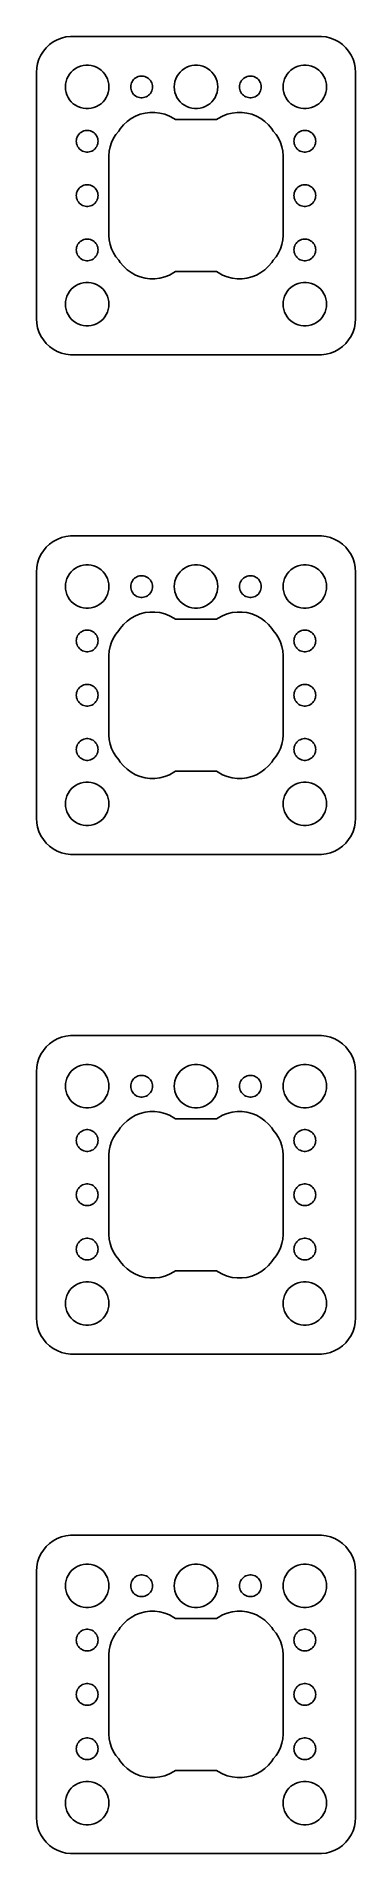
# Model space of a CAD drawing. Header units: metres. Extents: x -22 to 22, y 185 to 436.
import ezdxf

# ---------------------------------------------------------------- set-up
doc = ezdxf.new("R2010")
doc.units = ezdxf.units.M

msp = doc.modelspace()

# ---------------------------------------------------------------- linework, layer by layer
for p, q in [((-20.6448, 434.423), (-21.0451, 433.939)), ((-20.1871, 434.853), (-20.6448, 434.423)), ((-19.6791, 435.222), (-20.1871, 434.853)), ((-19.1289, 435.524), (-19.6791, 435.222)), ((-18.5451, 435.755), (-19.1289, 435.524)), ((-17.9369, 435.911), (-18.5451, 435.755)), ((-17.3139, 435.99), (-17.9369, 435.911)), ((17.3139, 435.99), (-17.3139, 435.99)), ((17.9369, 435.911), (17.3139, 435.99)), ((18.5451, 435.755), (17.9369, 435.911)), ((19.1289, 435.524), (18.5451, 435.755)), ((19.6791, 435.222), (19.1289, 435.524)), ((20.1871, 434.853), (19.6791, 435.222)), ((20.6448, 434.423), (20.1871, 434.853)), ((21.0451, 433.939), (20.6448, 434.423)), ((-21.8429, 432.243), (-21.9606, 431.627)), ((-21.6489, 432.841), (-21.8429, 432.243)), ((-21.3815, 433.409), (-21.6489, 432.841)), ((-21.0451, 433.939), (-21.3815, 433.409)), ((-16.6075, 431.533), (-16.2773, 431.714)), ((-16.2773, 431.714), (-15.927, 431.853)), ((-15.927, 431.853), (-15.5621, 431.947)), ((-15.5621, 431.947), (-15.1884, 431.994)), ((-15.1884, 431.994), (-14.8116, 431.994)), ((-14.8116, 431.994), (-14.4379, 431.947)), ((-14.4379, 431.947), (-14.0729, 431.853)), ((-14.0729, 431.853), (-13.7227, 431.714)), ((-13.7227, 431.714), (-13.3925, 431.533)), ((-1.60747, 431.533), (-1.27733, 431.714)), ((-1.27733, 431.714), (-0.92705, 431.853)), ((-0.92705, 431.853), (-0.56213, 431.947)), ((-0.56213, 431.947), (-0.18837, 431.994)), ((-0.18837, 431.994), (0.18837, 431.994)), ((0.18837, 431.994), (0.56213, 431.947)), ((0.56213, 431.947), (0.92705, 431.853)), ((0.92705, 431.853), (1.27733, 431.714)), ((1.27733, 431.714), (1.60747, 431.533)), ((13.3925, 431.533), (13.7227, 431.714)), ((13.7227, 431.714), (14.0729, 431.853)), ((14.0729, 431.853), (14.4379, 431.947)), ((14.4379, 431.947), (14.8116, 431.994)), ((14.8116, 431.994), (15.1884, 431.994)), ((15.1884, 431.994), (15.5621, 431.947)), ((15.5621, 431.947), (15.927, 431.853)), ((15.927, 431.853), (16.2773, 431.714)), ((16.2773, 431.714), (16.6075, 431.533)), ((21.3815, 433.409), (21.0451, 433.939)), ((21.6489, 432.841), (21.3815, 433.409)), ((21.8429, 432.243), (21.6489, 432.841)), ((21.9606, 431.627), (21.8429, 432.243)), ((-21.9606, 431.627), (-22, 431)), ((-22, 431), (-22, 397)), ((-18, 429), (-17.9763, 429.376)), ((-17.9763, 429.376), (-17.9057, 429.746)), ((-17.9057, 429.746), (-17.7893, 430.104)), ((-17.7893, 430.104), (-17.6289, 430.445)), ((-17.6289, 430.445), (-17.427, 430.763)), ((-17.427, 430.763), (-17.1869, 431.054)), ((-17.1869, 431.054), (-16.9123, 431.312)), ((-16.9123, 431.312), (-16.6075, 431.533)), ((-13.3925, 431.533), (-13.0877, 431.312)), ((-13.0877, 431.312), (-12.8131, 431.054)), ((-12.8131, 431.054), (-12.5729, 430.763)), ((-12.5729, 430.763), (-12.3711, 430.445)), ((-12.3711, 430.445), (-12.2107, 430.104)), ((-12.2107, 430.104), (-12.0942, 429.746)), ((-12.0942, 429.746), (-12.0237, 429.376)), ((-12.0237, 429.376), (-12, 429)), ((-9, 429), (-8.98816, 429.188)), ((-8.98816, 429.188), (-8.95287, 429.373)), ((-8.95287, 429.373), (-8.89465, 429.552)), ((-8.89465, 429.552), (-8.81445, 429.723)), ((-8.81445, 429.723), (-8.71352, 429.882)), ((-8.71352, 429.882), (-8.59344, 430.027)), ((-8.59344, 430.027), (-8.45613, 430.156)), ((-8.45613, 430.156), (-8.30373, 430.266)), ((-8.30373, 430.266), (-8.13866, 430.357)), ((-8.13866, 430.357), (-7.96352, 430.427)), ((-7.96352, 430.427), (-7.78107, 430.473)), ((-7.78107, 430.473), (-7.59418, 430.497)), ((-7.59418, 430.497), (-7.40581, 430.497)), ((-7.40581, 430.497), (-7.21892, 430.473)), ((-7.21892, 430.473), (-7.03647, 430.427)), ((-7.03647, 430.427), (-6.86133, 430.357)), ((-6.86133, 430.357), (-6.69626, 430.266)), ((-6.69626, 430.266), (-6.54385, 430.156)), ((-6.54385, 430.156), (-6.40654, 430.027)), ((-6.40654, 430.027), (-6.28647, 429.882)), ((-6.28647, 429.882), (-6.18553, 429.723)), ((-6.18553, 429.723), (-6.10533, 429.552)), ((-6.10533, 429.552), (-6.04712, 429.373)), ((-6.04712, 429.373), (-6.01183, 429.188)), ((-6.01183, 429.188), (-6, 429)), ((-3, 429), (-2.97633, 429.376)), ((-2.97633, 429.376), (-2.90575, 429.746)), ((-2.90575, 429.746), (-2.78932, 430.104)), ((-2.78932, 430.104), (-2.62891, 430.445)), ((-2.62891, 430.445), (-2.42705, 430.763)), ((-2.42705, 430.763), (-2.1869, 431.054)), ((-2.1869, 431.054), (-1.91226, 431.312)), ((-1.91226, 431.312), (-1.60747, 431.533)), ((1.60747, 431.533), (1.91226, 431.312)), ((1.91226, 431.312), (2.1869, 431.054)), ((2.1869, 431.054), (2.42705, 430.763)), ((2.42705, 430.763), (2.62891, 430.445)), ((2.62891, 430.445), (2.78932, 430.104)), ((2.78932, 430.104), (2.90575, 429.746)), ((2.90575, 429.746), (2.97633, 429.376)), ((2.97633, 429.376), (3, 429)), ((6, 429), (6.01183, 429.188)), ((6.01183, 429.188), (6.04712, 429.373)), ((6.04712, 429.373), (6.10533, 429.552)), ((6.10533, 429.552), (6.18553, 429.723)), ((6.18553, 429.723), (6.28647, 429.882)), ((6.28647, 429.882), (6.40654, 430.027)), ((6.40654, 430.027), (6.54385, 430.156)), ((6.54385, 430.156), (6.69626, 430.266)), ((6.69626, 430.266), (6.86133, 430.357)), ((6.86133, 430.357), (7.03647, 430.427)), ((7.03647, 430.427), (7.21892, 430.473)), ((7.21892, 430.473), (7.40581, 430.497)), ((7.40581, 430.497), (7.59418, 430.497)), ((7.59418, 430.497), (7.78107, 430.473)), ((7.78107, 430.473), (7.96352, 430.427)), ((7.96352, 430.427), (8.13866, 430.357)), ((8.13866, 430.357), (8.30373, 430.266)), ((8.30373, 430.266), (8.45613, 430.156)), ((8.45613, 430.156), (8.59344, 430.027)), ((8.59344, 430.027), (8.71352, 429.882)), ((8.71352, 429.882), (8.81445, 429.723)), ((8.81445, 429.723), (8.89465, 429.552)), ((8.89465, 429.552), (8.95287, 429.373)), ((8.95287, 429.373), (8.98816, 429.188)), ((8.98816, 429.188), (9, 429)), ((12, 429), (12.0237, 429.376)), ((12.0237, 429.376), (12.0942, 429.746)), ((12.0942, 429.746), (12.2107, 430.104)), ((12.2107, 430.104), (12.3711, 430.445)), ((12.3711, 430.445), (12.5729, 430.763)), ((12.5729, 430.763), (12.8131, 431.054)), ((12.8131, 431.054), (13.0877, 431.312)), ((13.0877, 431.312), (13.3925, 431.533)), ((16.6075, 431.533), (16.9123, 431.312)), ((16.9123, 431.312), (17.1869, 431.054)), ((17.1869, 431.054), (17.427, 430.763)), ((17.427, 430.763), (17.6289, 430.445)), ((17.6289, 430.445), (17.7893, 430.104)), ((17.7893, 430.104), (17.9057, 429.746)), ((17.9057, 429.746), (17.9763, 429.376)), ((17.9763, 429.376), (18, 429)), ((22, 431), (21.9606, 431.627)), ((22, 397), (22, 431)), ((-17.9763, 428.624), (-18, 429)), ((-17.9057, 428.254), (-17.9763, 428.624)), ((-17.7893, 427.896), (-17.9057, 428.254)), ((-17.6289, 427.555), (-17.7893, 427.896)), ((-17.427, 427.237), (-17.6289, 427.555)), ((-17.1869, 426.946), (-17.427, 427.237)), ((-16.9123, 426.688), (-17.1869, 426.946)), ((-16.6075, 426.467), (-16.9123, 426.688)), ((-13.0877, 426.688), (-13.3925, 426.467)), ((-12.8131, 426.946), (-13.0877, 426.688)), ((-12.5729, 427.237), (-12.8131, 426.946)), ((-12.3711, 427.555), (-12.5729, 427.237)), ((-12.2107, 427.896), (-12.3711, 427.555)), ((-12.0942, 428.254), (-12.2107, 427.896)), ((-12.0237, 428.624), (-12.0942, 428.254)), ((-12, 429), (-12.0237, 428.624)), ((-8.98816, 428.812), (-9, 429)), ((-8.95287, 428.627), (-8.98816, 428.812)), ((-8.89465, 428.448), (-8.95287, 428.627)), ((-8.81445, 428.277), (-8.89465, 428.448)), ((-8.71352, 428.118), (-8.81445, 428.277)), ((-8.59344, 427.973), (-8.71352, 428.118)), ((-8.45613, 427.844), (-8.59344, 427.973)), ((-8.30373, 427.734), (-8.45613, 427.844)), ((-8.13866, 427.643), (-8.30373, 427.734)), ((-7.96352, 427.573), (-8.13866, 427.643)), ((-7.78107, 427.527), (-7.96352, 427.573)), ((-7.59418, 427.503), (-7.78107, 427.527)), ((-7.40581, 427.503), (-7.59418, 427.503)), ((-7.21892, 427.527), (-7.40581, 427.503)), ((-7.03647, 427.573), (-7.21892, 427.527)), ((-6.86133, 427.643), (-7.03647, 427.573)), ((-6.69626, 427.734), (-6.86133, 427.643)), ((-6.54385, 427.844), (-6.69626, 427.734)), ((-6.40654, 427.973), (-6.54385, 427.844)), ((-6.28647, 428.118), (-6.40654, 427.973)), ((-6.18553, 428.277), (-6.28647, 428.118)), ((-6.10533, 428.448), (-6.18553, 428.277)), ((-6.04712, 428.627), (-6.10533, 428.448)), ((-6.01183, 428.812), (-6.04712, 428.627)), ((-6, 429), (-6.01183, 428.812)), ((-2.97633, 428.624), (-3, 429)), ((-2.90575, 428.254), (-2.97633, 428.624)), ((-2.78932, 427.896), (-2.90575, 428.254)), ((-2.62891, 427.555), (-2.78932, 427.896)), ((-2.42705, 427.237), (-2.62891, 427.555)), ((-2.1869, 426.946), (-2.42705, 427.237)), ((-1.91226, 426.688), (-2.1869, 426.946)), ((-1.60747, 426.467), (-1.91226, 426.688)), ((1.91226, 426.688), (1.60747, 426.467)), ((2.1869, 426.946), (1.91226, 426.688)), ((2.42705, 427.237), (2.1869, 426.946)), ((2.62891, 427.555), (2.42705, 427.237)), ((2.78932, 427.896), (2.62891, 427.555)), ((2.90575, 428.254), (2.78932, 427.896)), ((2.97633, 428.624), (2.90575, 428.254)), ((3, 429), (2.97633, 428.624)), ((6.01183, 428.812), (6, 429)), ((6.04712, 428.627), (6.01183, 428.812)), ((6.10533, 428.448), (6.04712, 428.627)), ((6.18553, 428.277), (6.10533, 428.448)), ((6.28647, 428.118), (6.18553, 428.277)), ((6.40654, 427.973), (6.28647, 428.118)), ((6.54385, 427.844), (6.40654, 427.973)), ((6.69626, 427.734), (6.54385, 427.844)), ((6.86133, 427.643), (6.69626, 427.734)), ((7.03647, 427.573), (6.86133, 427.643)), ((7.21892, 427.527), (7.03647, 427.573)), ((7.40581, 427.503), (7.21892, 427.527)), ((7.59418, 427.503), (7.40581, 427.503)), ((7.78107, 427.527), (7.59418, 427.503)), ((7.96352, 427.573), (7.78107, 427.527)), ((8.13866, 427.643), (7.96352, 427.573)), ((8.30373, 427.734), (8.13866, 427.643)), ((8.45613, 427.844), (8.30373, 427.734)), ((8.59344, 427.973), (8.45613, 427.844)), ((8.71352, 428.118), (8.59344, 427.973)), ((8.81445, 428.277), (8.71352, 428.118)), ((8.89465, 428.448), (8.81445, 428.277)), ((8.95287, 428.627), (8.89465, 428.448)), ((8.98816, 428.812), (8.95287, 428.627)), ((9, 429), (8.98816, 428.812)), ((12.0237, 428.624), (12, 429)), ((12.0942, 428.254), (12.0237, 428.624)), ((12.2107, 427.896), (12.0942, 428.254)), ((12.3711, 427.555), (12.2107, 427.896)), ((12.5729, 427.237), (12.3711, 427.555)), ((12.8131, 426.946), (12.5729, 427.237)), ((13.0877, 426.688), (12.8131, 426.946)), ((13.3925, 426.467), (13.0877, 426.688)), ((16.9123, 426.688), (16.6075, 426.467)), ((17.1869, 426.946), (16.9123, 426.688)), ((17.427, 427.237), (17.1869, 426.946)), ((17.6289, 427.555), (17.427, 427.237)), ((17.7893, 427.896), (17.6289, 427.555)), ((17.9057, 428.254), (17.7893, 427.896)), ((17.9763, 428.624), (17.9057, 428.254)), ((18, 429), (17.9763, 428.624)), ((-16.2773, 426.286), (-16.6075, 426.467)), ((-15.927, 426.147), (-16.2773, 426.286)), ((-15.5621, 426.053), (-15.927, 426.147)), ((-15.1884, 426.006), (-15.5621, 426.053)), ((-14.8116, 426.006), (-15.1884, 426.006)), ((-14.4379, 426.053), (-14.8116, 426.006)), ((-14.0729, 426.147), (-14.4379, 426.053)), ((-13.7227, 426.286), (-14.0729, 426.147)), ((-13.3925, 426.467), (-13.7227, 426.286)), ((-10.0093, 423.765), (-9.50583, 424.238)), ((-9.50583, 424.238), (-8.94704, 424.644)), ((-8.94704, 424.644), (-8.34178, 424.977)), ((-8.34178, 424.977), (-7.69958, 425.231)), ((-7.69958, 425.231), (-7.03059, 425.403)), ((-7.03059, 425.403), (-6.34534, 425.489)), ((-6.34534, 425.489), (-5.65465, 425.489)), ((-5.65465, 425.489), (-4.96939, 425.403)), ((-4.96939, 425.403), (-4.3004, 425.231)), ((-4.3004, 425.231), (-3.6582, 424.977)), ((-3.6582, 424.977), (-3.05295, 424.644)), ((-3.05295, 424.644), (-2.84143, 424.49)), ((-2.84143, 424.49), (2.84143, 424.49)), ((-1.27733, 426.286), (-1.60747, 426.467)), ((-0.92705, 426.147), (-1.27733, 426.286)), ((-0.56213, 426.053), (-0.92705, 426.147)), ((-0.18837, 426.006), (-0.56213, 426.053)), ((0.18837, 426.006), (-0.18837, 426.006)), ((0.56213, 426.053), (0.18837, 426.006)), ((0.92705, 426.147), (0.56213, 426.053)), ((1.27733, 426.286), (0.92705, 426.147)), ((1.60747, 426.467), (1.27733, 426.286)), ((2.84143, 424.49), (3.05295, 424.644)), ((3.05295, 424.644), (3.6582, 424.977)), ((3.6582, 424.977), (4.3004, 425.231)), ((4.3004, 425.231), (4.96939, 425.403)), ((4.96939, 425.403), (5.65465, 425.489)), ((5.65465, 425.489), (6.34534, 425.489)), ((6.34534, 425.489), (7.03059, 425.403)), ((7.03059, 425.403), (7.69958, 425.231)), ((7.69958, 425.231), (8.34178, 424.977)), ((8.34178, 424.977), (8.94704, 424.644)), ((8.94704, 424.644), (9.50583, 424.238)), ((9.50583, 424.238), (10.0093, 423.765)), ((13.7227, 426.286), (13.3925, 426.467)), ((14.0729, 426.147), (13.7227, 426.286)), ((14.4379, 426.053), (14.0729, 426.147)), ((14.8116, 426.006), (14.4379, 426.053)), ((15.1884, 426.006), (14.8116, 426.006)), ((15.5621, 426.053), (15.1884, 426.006)), ((15.927, 426.147), (15.5621, 426.053)), ((16.2773, 426.286), (15.927, 426.147)), ((16.6075, 426.467), (16.2773, 426.286)), ((-16.5, 421.5), (-16.4882, 421.688)), ((-16.4882, 421.688), (-16.4529, 421.873)), ((-16.4529, 421.873), (-16.3947, 422.052)), ((-16.3947, 422.052), (-16.3145, 422.223)), ((-16.3145, 422.223), (-16.2135, 422.382)), ((-16.2135, 422.382), (-16.0934, 422.527)), ((-16.0934, 422.527), (-15.9561, 422.656)), ((-15.9561, 422.656), (-15.8037, 422.766)), ((-15.8037, 422.766), (-15.6387, 422.857)), ((-15.6387, 422.857), (-15.4635, 422.927)), ((-15.4635, 422.927), (-15.2811, 422.973)), ((-15.2811, 422.973), (-15.0942, 422.997)), ((-15.0942, 422.997), (-14.9058, 422.997)), ((-14.9058, 422.997), (-14.7189, 422.973)), ((-14.7189, 422.973), (-14.5365, 422.927)), ((-14.5365, 422.927), (-14.3613, 422.857)), ((-14.3613, 422.857), (-14.1963, 422.766)), ((-14.1963, 422.766), (-14.0439, 422.656)), ((-14.0439, 422.656), (-13.9065, 422.527)), ((-13.9065, 422.527), (-13.7865, 422.382)), ((-13.7865, 422.382), (-13.6855, 422.223)), ((-13.6855, 422.223), (-13.6053, 422.052)), ((-13.6053, 422.052), (-13.5471, 421.873)), ((-13.5471, 421.873), (-13.5118, 421.688)), ((-13.5118, 421.688), (-13.5, 421.5)), ((-11.6489, 421.341), (-11.3815, 421.909)), ((-11.3815, 421.909), (-11.0451, 422.439)), ((-11.0451, 422.439), (-10.6514, 422.915)), ((-10.6514, 422.915), (-10.4496, 423.233)), ((-10.4496, 423.233), (-10.0093, 423.765)), ((10.0093, 423.765), (10.4496, 423.233)), ((10.4496, 423.233), (10.6514, 422.915)), ((10.6514, 422.915), (11.0451, 422.439)), ((11.0451, 422.439), (11.3815, 421.909)), ((11.3815, 421.909), (11.6489, 421.341)), ((13.5, 421.5), (13.5118, 421.688)), ((13.5118, 421.688), (13.5471, 421.873)), ((13.5471, 421.873), (13.6053, 422.052)), ((13.6053, 422.052), (13.6855, 422.223)), ((13.6855, 422.223), (13.7865, 422.382)), ((13.7865, 422.382), (13.9065, 422.527)), ((13.9065, 422.527), (14.0439, 422.656)), ((14.0439, 422.656), (14.1963, 422.766)), ((14.1963, 422.766), (14.3613, 422.857)), ((14.3613, 422.857), (14.5365, 422.927)), ((14.5365, 422.927), (14.7189, 422.973)), ((14.7189, 422.973), (14.9058, 422.997)), ((14.9058, 422.997), (15.0942, 422.997)), ((15.0942, 422.997), (15.2811, 422.973)), ((15.2811, 422.973), (15.4635, 422.927)), ((15.4635, 422.927), (15.6387, 422.857)), ((15.6387, 422.857), (15.8037, 422.766)), ((15.8037, 422.766), (15.9561, 422.656)), ((15.9561, 422.656), (16.0934, 422.527)), ((16.0934, 422.527), (16.2135, 422.382)), ((16.2135, 422.382), (16.3145, 422.223)), ((16.3145, 422.223), (16.3947, 422.052)), ((16.3947, 422.052), (16.4529, 421.873)), ((16.4529, 421.873), (16.4882, 421.688)), ((16.4882, 421.688), (16.5, 421.5)), ((-16.4882, 421.312), (-16.5, 421.5)), ((-16.4529, 421.127), (-16.4882, 421.312)), ((-16.3947, 420.948), (-16.4529, 421.127)), ((-16.3145, 420.777), (-16.3947, 420.948)), ((-16.2135, 420.618), (-16.3145, 420.777)), ((-16.0934, 420.473), (-16.2135, 420.618)), ((-15.9561, 420.344), (-16.0934, 420.473)), ((-15.8037, 420.234), (-15.9561, 420.344)), ((-15.6387, 420.143), (-15.8037, 420.234)), ((-15.4635, 420.073), (-15.6387, 420.143)), ((-15.2811, 420.027), (-15.4635, 420.073)), ((-15.0942, 420.003), (-15.2811, 420.027)), ((-14.9058, 420.003), (-15.0942, 420.003)), ((-14.7189, 420.027), (-14.9058, 420.003)), ((-14.5365, 420.073), (-14.7189, 420.027)), ((-14.3613, 420.143), (-14.5365, 420.073)), ((-14.1963, 420.234), (-14.3613, 420.143)), ((-14.0439, 420.344), (-14.1963, 420.234)), ((-13.9065, 420.473), (-14.0439, 420.344)), ((-13.7865, 420.618), (-13.9065, 420.473)), ((-13.6855, 420.777), (-13.7865, 420.618)), ((-13.6053, 420.948), (-13.6855, 420.777)), ((-13.5471, 421.127), (-13.6053, 420.948)), ((-13.5118, 421.312), (-13.5471, 421.127)), ((-13.5, 421.5), (-13.5118, 421.312)), ((-12, 419.5), (-11.9606, 420.127)), ((-12, 408.5), (-12, 419.5)), ((-11.9606, 420.127), (-11.8429, 420.743)), ((-11.8429, 420.743), (-11.6489, 421.341)), ((11.6489, 421.341), (11.8429, 420.743)), ((11.8429, 420.743), (11.9606, 420.127)), ((11.9606, 420.127), (12, 419.5)), ((12, 419.5), (12, 408.5)), ((13.5118, 421.312), (13.5, 421.5)), ((13.5471, 421.127), (13.5118, 421.312)), ((13.6053, 420.948), (13.5471, 421.127)), ((13.6855, 420.777), (13.6053, 420.948)), ((13.7865, 420.618), (13.6855, 420.777)), ((13.9065, 420.473), (13.7865, 420.618)), ((14.0439, 420.344), (13.9065, 420.473)), ((14.1963, 420.234), (14.0439, 420.344)), ((14.3613, 420.143), (14.1963, 420.234)), ((14.5365, 420.073), (14.3613, 420.143)), ((14.7189, 420.027), (14.5365, 420.073)), ((14.9058, 420.003), (14.7189, 420.027)), ((15.0942, 420.003), (14.9058, 420.003)), ((15.2811, 420.027), (15.0942, 420.003)), ((15.4635, 420.073), (15.2811, 420.027)), ((15.6387, 420.143), (15.4635, 420.073)), ((15.8037, 420.234), (15.6387, 420.143)), ((15.9561, 420.344), (15.8037, 420.234)), ((16.0934, 420.473), (15.9561, 420.344)), ((16.2135, 420.618), (16.0934, 420.473)), ((16.3145, 420.777), (16.2135, 420.618)), ((16.3947, 420.948), (16.3145, 420.777)), ((16.4529, 421.127), (16.3947, 420.948)), ((16.4882, 421.312), (16.4529, 421.127)), ((16.5, 421.5), (16.4882, 421.312)), ((-16.5, 414), (-16.4882, 414.188)), ((-16.4882, 414.188), (-16.4529, 414.373)), ((-16.4529, 414.373), (-16.3947, 414.552)), ((-16.3947, 414.552), (-16.3145, 414.723)), ((-16.3145, 414.723), (-16.2135, 414.882)), ((-16.2135, 414.882), (-16.0934, 415.027)), ((-16.0934, 415.027), (-15.9561, 415.156)), ((-15.9561, 415.156), (-15.8037, 415.266)), ((-15.8037, 415.266), (-15.6387, 415.357)), ((-15.6387, 415.357), (-15.4635, 415.427)), ((-15.4635, 415.427), (-15.2811, 415.473)), ((-15.2811, 415.473), (-15.0942, 415.497)), ((-15.0942, 415.497), (-14.9058, 415.497)), ((-14.9058, 415.497), (-14.7189, 415.473)), ((-14.7189, 415.473), (-14.5365, 415.427)), ((-14.5365, 415.427), (-14.3613, 415.357)), ((-14.3613, 415.357), (-14.1963, 415.266)), ((-14.1963, 415.266), (-14.0439, 415.156)), ((-14.0439, 415.156), (-13.9065, 415.027)), ((-13.9065, 415.027), (-13.7865, 414.882)), ((-13.7865, 414.882), (-13.6855, 414.723)), ((-13.6855, 414.723), (-13.6053, 414.552)), ((-13.6053, 414.552), (-13.5471, 414.373)), ((-13.5471, 414.373), (-13.5118, 414.188)), ((-13.5118, 414.188), (-13.5, 414)), ((13.5, 414), (13.5118, 414.188)), ((13.5118, 414.188), (13.5471, 414.373)), ((13.5471, 414.373), (13.6053, 414.552)), ((13.6053, 414.552), (13.6855, 414.723)), ((13.6855, 414.723), (13.7865, 414.882)), ((13.7865, 414.882), (13.9065, 415.027)), ((13.9065, 415.027), (14.0439, 415.156)), ((14.0439, 415.156), (14.1963, 415.266)), ((14.1963, 415.266), (14.3613, 415.357)), ((14.3613, 415.357), (14.5365, 415.427)), ((14.5365, 415.427), (14.7189, 415.473)), ((14.7189, 415.473), (14.9058, 415.497)), ((14.9058, 415.497), (15.0942, 415.497)), ((15.0942, 415.497), (15.2811, 415.473)), ((15.2811, 415.473), (15.4635, 415.427)), ((15.4635, 415.427), (15.6387, 415.357)), ((15.6387, 415.357), (15.8037, 415.266)), ((15.8037, 415.266), (15.9561, 415.156)), ((15.9561, 415.156), (16.0934, 415.027)), ((16.0934, 415.027), (16.2135, 414.882)), ((16.2135, 414.882), (16.3145, 414.723)), ((16.3145, 414.723), (16.3947, 414.552)), ((16.3947, 414.552), (16.4529, 414.373)), ((16.4529, 414.373), (16.4882, 414.188)), ((16.4882, 414.188), (16.5, 414)), ((-16.4882, 413.812), (-16.5, 414)), ((-16.4529, 413.627), (-16.4882, 413.812)), ((-16.3947, 413.448), (-16.4529, 413.627)), ((-16.3145, 413.277), (-16.3947, 413.448)), ((-16.2135, 413.118), (-16.3145, 413.277)), ((-16.0934, 412.973), (-16.2135, 413.118)), ((-15.9561, 412.844), (-16.0934, 412.973)), ((-15.8037, 412.734), (-15.9561, 412.844)), ((-15.6387, 412.643), (-15.8037, 412.734)), ((-15.4635, 412.573), (-15.6387, 412.643)), ((-15.2811, 412.527), (-15.4635, 412.573)), ((-15.0942, 412.503), (-15.2811, 412.527)), ((-14.9058, 412.503), (-15.0942, 412.503)), ((-14.7189, 412.527), (-14.9058, 412.503)), ((-14.5365, 412.573), (-14.7189, 412.527)), ((-14.3613, 412.643), (-14.5365, 412.573)), ((-14.1963, 412.734), (-14.3613, 412.643)), ((-14.0439, 412.844), (-14.1963, 412.734)), ((-13.9065, 412.973), (-14.0439, 412.844)), ((-13.7865, 413.118), (-13.9065, 412.973)), ((-13.6855, 413.277), (-13.7865, 413.118)), ((-13.6053, 413.448), (-13.6855, 413.277)), ((-13.5471, 413.627), (-13.6053, 413.448)), ((-13.5118, 413.812), (-13.5471, 413.627)), ((-13.5, 414), (-13.5118, 413.812)), ((13.5118, 413.812), (13.5, 414)), ((13.5471, 413.627), (13.5118, 413.812)), ((13.6053, 413.448), (13.5471, 413.627)), ((13.6855, 413.277), (13.6053, 413.448)), ((13.7865, 413.118), (13.6855, 413.277)), ((13.9065, 412.973), (13.7865, 413.118)), ((14.0439, 412.844), (13.9065, 412.973)), ((14.1963, 412.734), (14.0439, 412.844)), ((14.3613, 412.643), (14.1963, 412.734)), ((14.5365, 412.573), (14.3613, 412.643)), ((14.7189, 412.527), (14.5365, 412.573)), ((14.9058, 412.503), (14.7189, 412.527)), ((15.0942, 412.503), (14.9058, 412.503)), ((15.2811, 412.527), (15.0942, 412.503)), ((15.4635, 412.573), (15.2811, 412.527)), ((15.6387, 412.643), (15.4635, 412.573)), ((15.8037, 412.734), (15.6387, 412.643)), ((15.9561, 412.844), (15.8037, 412.734)), ((16.0934, 412.973), (15.9561, 412.844)), ((16.2135, 413.118), (16.0934, 412.973)), ((16.3145, 413.277), (16.2135, 413.118)), ((16.3947, 413.448), (16.3145, 413.277)), ((16.4529, 413.627), (16.3947, 413.448)), ((16.4882, 413.812), (16.4529, 413.627)), ((16.5, 414), (16.4882, 413.812)), ((-16.5, 406.5), (-16.4882, 406.688)), ((-16.4882, 406.688), (-16.4529, 406.873)), ((-16.4529, 406.873), (-16.3947, 407.052)), ((-16.3947, 407.052), (-16.3145, 407.223)), ((-16.3145, 407.223), (-16.2135, 407.382)), ((-16.2135, 407.382), (-16.0934, 407.527)), ((-16.0934, 407.527), (-15.9561, 407.656)), ((-15.9561, 407.656), (-15.8037, 407.766)), ((-15.8037, 407.766), (-15.6387, 407.857)), ((-15.6387, 407.857), (-15.4635, 407.927)), ((-15.4635, 407.927), (-15.2811, 407.973)), ((-15.2811, 407.973), (-15.0942, 407.997)), ((-15.0942, 407.997), (-14.9058, 407.997)), ((-14.9058, 407.997), (-14.7189, 407.973)), ((-14.7189, 407.973), (-14.5365, 407.927)), ((-14.5365, 407.927), (-14.3613, 407.857)), ((-14.3613, 407.857), (-14.1963, 407.766)), ((-14.1963, 407.766), (-14.0439, 407.656)), ((-14.0439, 407.656), (-13.9065, 407.527)), ((-13.9065, 407.527), (-13.7865, 407.382)), ((-13.7865, 407.382), (-13.6855, 407.223)), ((-13.6855, 407.223), (-13.6053, 407.052)), ((-13.6053, 407.052), (-13.5471, 406.873)), ((-13.5471, 406.873), (-13.5118, 406.688)), ((-13.5118, 406.688), (-13.5, 406.5)), ((-11.9606, 407.873), (-12, 408.5)), ((-11.8429, 407.257), (-11.9606, 407.873)), ((-11.6489, 406.659), (-11.8429, 407.257)), ((-11.3815, 406.091), (-11.6489, 406.659)), ((11.6489, 406.659), (11.3815, 406.091)), ((11.8429, 407.257), (11.6489, 406.659)), ((11.9606, 407.873), (11.8429, 407.257)), ((12, 408.5), (11.9606, 407.873)), ((13.5, 406.5), (13.5118, 406.688)), ((13.5118, 406.688), (13.5471, 406.873)), ((13.5471, 406.873), (13.6053, 407.052)), ((13.6053, 407.052), (13.6855, 407.223)), ((13.6855, 407.223), (13.7865, 407.382)), ((13.7865, 407.382), (13.9065, 407.527)), ((13.9065, 407.527), (14.0439, 407.656)), ((14.0439, 407.656), (14.1963, 407.766)), ((14.1963, 407.766), (14.3613, 407.857)), ((14.3613, 407.857), (14.5365, 407.927)), ((14.5365, 407.927), (14.7189, 407.973)), ((14.7189, 407.973), (14.9058, 407.997)), ((14.9058, 407.997), (15.0942, 407.997)), ((15.0942, 407.997), (15.2811, 407.973)), ((15.2811, 407.973), (15.4635, 407.927)), ((15.4635, 407.927), (15.6387, 407.857)), ((15.6387, 407.857), (15.8037, 407.766)), ((15.8037, 407.766), (15.9561, 407.656)), ((15.9561, 407.656), (16.0934, 407.527)), ((16.0934, 407.527), (16.2135, 407.382)), ((16.2135, 407.382), (16.3145, 407.223)), ((16.3145, 407.223), (16.3947, 407.052)), ((16.3947, 407.052), (16.4529, 406.873)), ((16.4529, 406.873), (16.4882, 406.688)), ((16.4882, 406.688), (16.5, 406.5)), ((-16.4882, 406.312), (-16.5, 406.5)), ((-16.4529, 406.127), (-16.4882, 406.312)), ((-16.3947, 405.948), (-16.4529, 406.127)), ((-16.3145, 405.777), (-16.3947, 405.948)), ((-16.2135, 405.618), (-16.3145, 405.777)), ((-16.0934, 405.473), (-16.2135, 405.618)), ((-15.9561, 405.344), (-16.0934, 405.473)), ((-15.8037, 405.234), (-15.9561, 405.344)), ((-15.6387, 405.143), (-15.8037, 405.234)), ((-15.4635, 405.073), (-15.6387, 405.143)), ((-15.2811, 405.027), (-15.4635, 405.073)), ((-15.0942, 405.003), (-15.2811, 405.027)), ((-14.9058, 405.003), (-15.0942, 405.003)), ((-14.7189, 405.027), (-14.9058, 405.003)), ((-14.5365, 405.073), (-14.7189, 405.027)), ((-14.3613, 405.143), (-14.5365, 405.073)), ((-14.1963, 405.234), (-14.3613, 405.143)), ((-14.0439, 405.344), (-14.1963, 405.234)), ((-13.9065, 405.473), (-14.0439, 405.344)), ((-13.7865, 405.618), (-13.9065, 405.473)), ((-13.6855, 405.777), (-13.7865, 405.618)), ((-13.6053, 405.948), (-13.6855, 405.777)), ((-13.5471, 406.127), (-13.6053, 405.948)), ((-13.5118, 406.312), (-13.5471, 406.127)), ((-13.5, 406.5), (-13.5118, 406.312)), ((-11.0451, 405.561), (-11.3815, 406.091)), ((-10.6514, 405.085), (-11.0451, 405.561)), ((-10.4496, 404.767), (-10.6514, 405.085)), ((-10.0093, 404.235), (-10.4496, 404.767)), ((-9.50583, 403.762), (-10.0093, 404.235)), ((10.0093, 404.235), (9.50583, 403.762)), ((10.4496, 404.767), (10.0093, 404.235)), ((10.6514, 405.085), (10.4496, 404.767)), ((11.0451, 405.561), (10.6514, 405.085)), ((11.3815, 406.091), (11.0451, 405.561)), ((13.5118, 406.312), (13.5, 406.5)), ((13.5471, 406.127), (13.5118, 406.312)), ((13.6053, 405.948), (13.5471, 406.127)), ((13.6855, 405.777), (13.6053, 405.948)), ((13.7865, 405.618), (13.6855, 405.777)), ((13.9065, 405.473), (13.7865, 405.618)), ((14.0439, 405.344), (13.9065, 405.473)), ((14.1963, 405.234), (14.0439, 405.344)), ((14.3613, 405.143), (14.1963, 405.234)), ((14.5365, 405.073), (14.3613, 405.143)), ((14.7189, 405.027), (14.5365, 405.073)), ((14.9058, 405.003), (14.7189, 405.027)), ((15.0942, 405.003), (14.9058, 405.003)), ((15.2811, 405.027), (15.0942, 405.003)), ((15.4635, 405.073), (15.2811, 405.027)), ((15.6387, 405.143), (15.4635, 405.073)), ((15.8037, 405.234), (15.6387, 405.143)), ((15.9561, 405.344), (15.8037, 405.234)), ((16.0934, 405.473), (15.9561, 405.344)), ((16.2135, 405.618), (16.0934, 405.473)), ((16.3145, 405.777), (16.2135, 405.618)), ((16.3947, 405.948), (16.3145, 405.777)), ((16.4529, 406.127), (16.3947, 405.948)), ((16.4882, 406.312), (16.4529, 406.127)), ((16.5, 406.5), (16.4882, 406.312)), ((-16.6075, 401.533), (-16.2773, 401.714)), ((-16.2773, 401.714), (-15.927, 401.853)), ((-15.927, 401.853), (-15.5621, 401.947)), ((-15.5621, 401.947), (-15.1884, 401.994)), ((-15.1884, 401.994), (-14.8116, 401.994)), ((-14.8116, 401.994), (-14.4379, 401.947)), ((-14.4379, 401.947), (-14.0729, 401.853)), ((-14.0729, 401.853), (-13.7227, 401.714)), ((-13.7227, 401.714), (-13.3925, 401.533)), ((-8.94704, 403.356), (-9.50583, 403.762)), ((-8.34178, 403.023), (-8.94704, 403.356)), ((-7.69958, 402.769), (-8.34178, 403.023)), ((-7.03059, 402.597), (-7.69958, 402.769)), ((-6.34534, 402.511), (-7.03059, 402.597)), ((-5.65465, 402.511), (-6.34534, 402.511)), ((-4.96939, 402.597), (-5.65465, 402.511)), ((-4.3004, 402.769), (-4.96939, 402.597)), ((-3.6582, 403.023), (-4.3004, 402.769)), ((-3.05295, 403.356), (-3.6582, 403.023)), ((-2.84143, 403.51), (-3.05295, 403.356)), ((2.84143, 403.51), (-2.84143, 403.51)), ((3.05295, 403.356), (2.84143, 403.51)), ((3.6582, 403.023), (3.05295, 403.356)), ((4.3004, 402.769), (3.6582, 403.023)), ((4.96939, 402.597), (4.3004, 402.769)), ((5.65465, 402.511), (4.96939, 402.597)), ((6.34534, 402.511), (5.65465, 402.511)), ((7.03059, 402.597), (6.34534, 402.511)), ((7.69958, 402.769), (7.03059, 402.597)), ((8.34178, 403.023), (7.69958, 402.769)), ((8.94704, 403.356), (8.34178, 403.023)), ((9.50583, 403.762), (8.94704, 403.356)), ((13.3925, 401.533), (13.7227, 401.714)), ((13.7227, 401.714), (14.0729, 401.853)), ((14.0729, 401.853), (14.4379, 401.947)), ((14.4379, 401.947), (14.8116, 401.994)), ((14.8116, 401.994), (15.1884, 401.994)), ((15.1884, 401.994), (15.5621, 401.947)), ((15.5621, 401.947), (15.927, 401.853)), ((15.927, 401.853), (16.2773, 401.714)), ((16.2773, 401.714), (16.6075, 401.533)), ((-18, 399), (-17.9763, 399.376)), ((-17.9763, 399.376), (-17.9057, 399.746)), ((-17.9057, 399.746), (-17.7893, 400.104)), ((-17.7893, 400.104), (-17.6289, 400.445)), ((-17.6289, 400.445), (-17.427, 400.763)), ((-17.427, 400.763), (-17.1869, 401.054)), ((-17.1869, 401.054), (-16.9123, 401.312)), ((-16.9123, 401.312), (-16.6075, 401.533)), ((-13.3925, 401.533), (-13.0877, 401.312)), ((-13.0877, 401.312), (-12.8131, 401.054)), ((-12.8131, 401.054), (-12.5729, 400.763)), ((-12.5729, 400.763), (-12.3711, 400.445)), ((-12.3711, 400.445), (-12.2107, 400.104)), ((-12.2107, 400.104), (-12.0942, 399.746)), ((-12.0942, 399.746), (-12.0237, 399.376)), ((-12.0237, 399.376), (-12, 399)), ((12, 399), (12.0237, 399.376)), ((12.0237, 399.376), (12.0942, 399.746)), ((12.0942, 399.746), (12.2107, 400.104)), ((12.2107, 400.104), (12.3711, 400.445)), ((12.3711, 400.445), (12.5729, 400.763)), ((12.5729, 400.763), (12.8131, 401.054)), ((12.8131, 401.054), (13.0877, 401.312)), ((13.0877, 401.312), (13.3925, 401.533)), ((16.6075, 401.533), (16.9123, 401.312)), ((16.9123, 401.312), (17.1869, 401.054)), ((17.1869, 401.054), (17.427, 400.763)), ((17.427, 400.763), (17.6289, 400.445)), ((17.6289, 400.445), (17.7893, 400.104)), ((17.7893, 400.104), (17.9057, 399.746)), ((17.9057, 399.746), (17.9763, 399.376)), ((17.9763, 399.376), (18, 399)), ((-22, 397), (-21.9606, 396.373)), ((-17.9763, 398.624), (-18, 399)), ((-17.9057, 398.254), (-17.9763, 398.624)), ((-17.7893, 397.896), (-17.9057, 398.254)), ((-17.6289, 397.555), (-17.7893, 397.896)), ((-17.427, 397.237), (-17.6289, 397.555)), ((-17.1869, 396.946), (-17.427, 397.237)), ((-16.9123, 396.688), (-17.1869, 396.946)), ((-16.6075, 396.467), (-16.9123, 396.688)), ((-13.0877, 396.688), (-13.3925, 396.467)), ((-12.8131, 396.946), (-13.0877, 396.688)), ((-12.5729, 397.237), (-12.8131, 396.946)), ((-12.3711, 397.555), (-12.5729, 397.237)), ((-12.2107, 397.896), (-12.3711, 397.555)), ((-12.0942, 398.254), (-12.2107, 397.896)), ((-12.0237, 398.624), (-12.0942, 398.254)), ((-12, 399), (-12.0237, 398.624)), ((12.0237, 398.624), (12, 399)), ((12.0942, 398.254), (12.0237, 398.624)), ((12.2107, 397.896), (12.0942, 398.254)), ((12.3711, 397.555), (12.2107, 397.896)), ((12.5729, 397.237), (12.3711, 397.555)), ((12.8131, 396.946), (12.5729, 397.237)), ((13.0877, 396.688), (12.8131, 396.946)), ((13.3925, 396.467), (13.0877, 396.688)), ((16.9123, 396.688), (16.6075, 396.467)), ((17.1869, 396.946), (16.9123, 396.688)), ((17.427, 397.237), (17.1869, 396.946)), ((17.6289, 397.555), (17.427, 397.237)), ((17.7893, 397.896), (17.6289, 397.555)), ((17.9057, 398.254), (17.7893, 397.896)), ((17.9763, 398.624), (17.9057, 398.254)), ((18, 399), (17.9763, 398.624)), ((21.9606, 396.373), (22, 397)), ((-21.9606, 396.373), (-21.8429, 395.757)), ((-21.8429, 395.757), (-21.6489, 395.159)), ((-21.6489, 395.159), (-21.3815, 394.591)), ((-21.3815, 394.591), (-21.0451, 394.061)), ((-21.0451, 394.061), (-20.6448, 393.577)), ((-16.2773, 396.286), (-16.6075, 396.467)), ((-15.927, 396.147), (-16.2773, 396.286)), ((-15.5621, 396.053), (-15.927, 396.147)), ((-15.1884, 396.006), (-15.5621, 396.053)), ((-14.8116, 396.006), (-15.1884, 396.006)), ((-14.4379, 396.053), (-14.8116, 396.006)), ((-14.0729, 396.147), (-14.4379, 396.053)), ((-13.7227, 396.286), (-14.0729, 396.147)), ((-13.3925, 396.467), (-13.7227, 396.286)), ((13.7227, 396.286), (13.3925, 396.467)), ((14.0729, 396.147), (13.7227, 396.286)), ((14.4379, 396.053), (14.0729, 396.147)), ((14.8116, 396.006), (14.4379, 396.053)), ((15.1884, 396.006), (14.8116, 396.006)), ((15.5621, 396.053), (15.1884, 396.006)), ((15.927, 396.147), (15.5621, 396.053)), ((16.2773, 396.286), (15.927, 396.147)), ((16.6075, 396.467), (16.2773, 396.286)), ((20.6448, 393.577), (21.0451, 394.061)), ((21.0451, 394.061), (21.3815, 394.591)), ((21.3815, 394.591), (21.6489, 395.159)), ((21.6489, 395.159), (21.8429, 395.757)), ((21.8429, 395.757), (21.9606, 396.373)), ((-20.6448, 393.577), (-20.1871, 393.147)), ((-20.1871, 393.147), (-19.6791, 392.778)), ((-19.6791, 392.778), (-19.1289, 392.476)), ((-19.1289, 392.476), (-18.5451, 392.245)), ((-18.5451, 392.245), (-17.9369, 392.089)), ((-17.9369, 392.089), (-17.3139, 392.01)), ((-17.3139, 392.01), (17.3139, 392.01)), ((17.3139, 392.01), (17.9369, 392.089)), ((17.9369, 392.089), (18.5451, 392.245)), ((18.5451, 392.245), (19.1289, 392.476)), ((19.1289, 392.476), (19.6791, 392.778)), ((19.6791, 392.778), (20.1871, 393.147)), ((20.1871, 393.147), (20.6448, 393.577)), ((-19.1289, 366.524), (-19.6791, 366.222)), ((-18.5451, 366.755), (-19.1289, 366.524)), ((-17.9369, 366.911), (-18.5451, 366.755)), ((-17.3139, 366.99), (-17.9369, 366.911)), ((17.3139, 366.99), (-17.3139, 366.99)), ((17.9369, 366.911), (17.3139, 366.99)), ((18.5451, 366.755), (17.9369, 366.911)), ((19.1289, 366.524), (18.5451, 366.755)), ((19.6791, 366.222), (19.1289, 366.524)), ((-21.3815, 364.409), (-21.6489, 363.841)), ((-21.0451, 364.939), (-21.3815, 364.409)), ((-20.6448, 365.423), (-21.0451, 364.939)), ((-20.1871, 365.853), (-20.6448, 365.423)), ((-19.6791, 366.222), (-20.1871, 365.853)), ((20.1871, 365.853), (19.6791, 366.222)), ((20.6448, 365.423), (20.1871, 365.853)), ((21.0451, 364.939), (20.6448, 365.423)), ((21.3815, 364.409), (21.0451, 364.939)), ((21.6489, 363.841), (21.3815, 364.409)), ((-21.9606, 362.627), (-22, 362)), ((-22, 362), (-22, 328)), ((-21.8429, 363.243), (-21.9606, 362.627)), ((-21.6489, 363.841), (-21.8429, 363.243)), ((-17.7893, 361.104), (-17.6289, 361.445)), ((-17.6289, 361.445), (-17.427, 361.763)), ((-17.427, 361.763), (-17.1869, 362.054)), ((-17.1869, 362.054), (-16.9123, 362.312)), ((-16.9123, 362.312), (-16.6075, 362.533)), ((-16.6075, 362.533), (-16.2773, 362.714)), ((-16.2773, 362.714), (-15.927, 362.853)), ((-15.927, 362.853), (-15.5621, 362.947)), ((-15.5621, 362.947), (-15.1884, 362.994)), ((-15.1884, 362.994), (-14.8116, 362.994)), ((-14.8116, 362.994), (-14.4379, 362.947)), ((-14.4379, 362.947), (-14.0729, 362.853)), ((-14.0729, 362.853), (-13.7227, 362.714)), ((-13.7227, 362.714), (-13.3925, 362.533)), ((-13.3925, 362.533), (-13.0877, 362.312)), ((-13.0877, 362.312), (-12.8131, 362.054)), ((-12.8131, 362.054), (-12.5729, 361.763)), ((-12.5729, 361.763), (-12.3711, 361.445)), ((-12.3711, 361.445), (-12.2107, 361.104)), ((-8.13866, 361.357), (-7.96352, 361.427)), ((-7.96352, 361.427), (-7.78107, 361.473)), ((-7.78107, 361.473), (-7.59418, 361.497)), ((-7.59418, 361.497), (-7.40581, 361.497)), ((-7.40581, 361.497), (-7.21892, 361.473)), ((-7.21892, 361.473), (-7.03647, 361.427)), ((-7.03647, 361.427), (-6.86133, 361.357)), ((-2.78932, 361.104), (-2.62891, 361.445)), ((-2.62891, 361.445), (-2.42705, 361.763)), ((-2.42705, 361.763), (-2.1869, 362.054)), ((-2.1869, 362.054), (-1.91226, 362.312)), ((-1.91226, 362.312), (-1.60747, 362.533)), ((-1.60747, 362.533), (-1.27733, 362.714)), ((-1.27733, 362.714), (-0.92705, 362.853)), ((-0.92705, 362.853), (-0.56213, 362.947)), ((-0.56213, 362.947), (-0.18837, 362.994)), ((-0.18837, 362.994), (0.18837, 362.994)), ((0.18837, 362.994), (0.56213, 362.947)), ((0.56213, 362.947), (0.92705, 362.853)), ((0.92705, 362.853), (1.27733, 362.714)), ((1.27733, 362.714), (1.60747, 362.533)), ((1.60747, 362.533), (1.91226, 362.312)), ((1.91226, 362.312), (2.1869, 362.054)), ((2.1869, 362.054), (2.42705, 361.763)), ((2.42705, 361.763), (2.62891, 361.445)), ((2.62891, 361.445), (2.78932, 361.104)), ((6.86133, 361.357), (7.03647, 361.427)), ((7.03647, 361.427), (7.21892, 361.473)), ((7.21892, 361.473), (7.40581, 361.497)), ((7.40581, 361.497), (7.59418, 361.497)), ((7.59418, 361.497), (7.78107, 361.473)), ((7.78107, 361.473), (7.96352, 361.427)), ((7.96352, 361.427), (8.13866, 361.357)), ((12.2107, 361.104), (12.3711, 361.445)), ((12.3711, 361.445), (12.5729, 361.763)), ((12.5729, 361.763), (12.8131, 362.054)), ((12.8131, 362.054), (13.0877, 362.312)), ((13.0877, 362.312), (13.3925, 362.533)), ((13.3925, 362.533), (13.7227, 362.714)), ((13.7227, 362.714), (14.0729, 362.853)), ((14.0729, 362.853), (14.4379, 362.947)), ((14.4379, 362.947), (14.8116, 362.994)), ((14.8116, 362.994), (15.1884, 362.994)), ((15.1884, 362.994), (15.5621, 362.947)), ((15.5621, 362.947), (15.927, 362.853)), ((15.927, 362.853), (16.2773, 362.714)), ((16.2773, 362.714), (16.6075, 362.533)), ((16.6075, 362.533), (16.9123, 362.312)), ((16.9123, 362.312), (17.1869, 362.054)), ((17.1869, 362.054), (17.427, 361.763)), ((17.427, 361.763), (17.6289, 361.445)), ((17.6289, 361.445), (17.7893, 361.104)), ((21.8429, 363.243), (21.6489, 363.841)), ((21.9606, 362.627), (21.8429, 363.243)), ((22, 362), (21.9606, 362.627)), ((22, 328), (22, 362)), ((-18, 360), (-17.9763, 360.376)), ((-17.9763, 359.624), (-18, 360)), ((-17.9763, 360.376), (-17.9057, 360.746)), ((-17.9057, 359.254), (-17.9763, 359.624)), ((-17.9057, 360.746), (-17.7893, 361.104)), ((-17.7893, 358.896), (-17.9057, 359.254)), ((-12.2107, 361.104), (-12.0942, 360.746)), ((-12.0942, 359.254), (-12.2107, 358.896)), ((-12.0942, 360.746), (-12.0237, 360.376)), ((-12.0237, 359.624), (-12.0942, 359.254)), ((-12.0237, 360.376), (-12, 360)), ((-12, 360), (-12.0237, 359.624)), ((-9, 360), (-8.98816, 360.188)), ((-8.98816, 359.812), (-9, 360)), ((-8.98816, 360.188), (-8.95287, 360.373)), ((-8.95287, 359.627), (-8.98816, 359.812)), ((-8.95287, 360.373), (-8.89465, 360.552)), ((-8.89465, 359.448), (-8.95287, 359.627)), ((-8.89465, 360.552), (-8.81445, 360.723)), ((-8.81445, 359.277), (-8.89465, 359.448)), ((-8.81445, 360.723), (-8.71352, 360.882)), ((-8.71352, 359.118), (-8.81445, 359.277)), ((-8.71352, 360.882), (-8.59344, 361.027)), ((-8.59344, 358.973), (-8.71352, 359.118)), ((-8.59344, 361.027), (-8.45613, 361.156)), ((-8.45613, 358.844), (-8.59344, 358.973)), ((-8.45613, 361.156), (-8.30373, 361.266)), ((-8.30373, 361.266), (-8.13866, 361.357)), ((-6.86133, 361.357), (-6.69626, 361.266)), ((-6.69626, 361.266), (-6.54385, 361.156)), ((-6.54385, 361.156), (-6.40654, 361.027)), ((-6.40654, 358.973), (-6.54385, 358.844)), ((-6.40654, 361.027), (-6.28647, 360.882)), ((-6.28647, 359.118), (-6.40654, 358.973)), ((-6.28647, 360.882), (-6.18553, 360.723)), ((-6.18553, 359.277), (-6.28647, 359.118)), ((-6.18553, 360.723), (-6.10533, 360.552)), ((-6.10533, 359.448), (-6.18553, 359.277)), ((-6.10533, 360.552), (-6.04712, 360.373)), ((-6.04712, 359.627), (-6.10533, 359.448)), ((-6.04712, 360.373), (-6.01183, 360.188)), ((-6.01183, 359.812), (-6.04712, 359.627)), ((-6.01183, 360.188), (-6, 360)), ((-6, 360), (-6.01183, 359.812)), ((-3, 360), (-2.97633, 360.376)), ((-2.97633, 359.624), (-3, 360)), ((-2.97633, 360.376), (-2.90575, 360.746)), ((-2.90575, 359.254), (-2.97633, 359.624)), ((-2.90575, 360.746), (-2.78932, 361.104)), ((-2.78932, 358.896), (-2.90575, 359.254)), ((2.78932, 361.104), (2.90575, 360.746)), ((2.90575, 359.254), (2.78932, 358.896)), ((2.90575, 360.746), (2.97633, 360.376)), ((2.97633, 359.624), (2.90575, 359.254)), ((2.97633, 360.376), (3, 360)), ((3, 360), (2.97633, 359.624)), ((6, 360), (6.01183, 360.188)), ((6.01183, 359.812), (6, 360)), ((6.01183, 360.188), (6.04712, 360.373)), ((6.04712, 359.627), (6.01183, 359.812)), ((6.04712, 360.373), (6.10533, 360.552)), ((6.10533, 359.448), (6.04712, 359.627)), ((6.10533, 360.552), (6.18553, 360.723)), ((6.18553, 359.277), (6.10533, 359.448)), ((6.18553, 360.723), (6.28647, 360.882)), ((6.28647, 359.118), (6.18553, 359.277)), ((6.28647, 360.882), (6.40654, 361.027)), ((6.40654, 358.973), (6.28647, 359.118)), ((6.40654, 361.027), (6.54385, 361.156)), ((6.54385, 358.844), (6.40654, 358.973)), ((6.54385, 361.156), (6.69626, 361.266)), ((6.69626, 361.266), (6.86133, 361.357)), ((8.13866, 361.357), (8.30373, 361.266)), ((8.30373, 361.266), (8.45613, 361.156)), ((8.45613, 361.156), (8.59344, 361.027)), ((8.59344, 358.973), (8.45613, 358.844)), ((8.59344, 361.027), (8.71352, 360.882)), ((8.71352, 359.118), (8.59344, 358.973)), ((8.71352, 360.882), (8.81445, 360.723)), ((8.81445, 359.277), (8.71352, 359.118)), ((8.81445, 360.723), (8.89465, 360.552)), ((8.89465, 359.448), (8.81445, 359.277)), ((8.89465, 360.552), (8.95287, 360.373)), ((8.95287, 359.627), (8.89465, 359.448)), ((8.95287, 360.373), (8.98816, 360.188)), ((8.98816, 359.812), (8.95287, 359.627)), ((8.98816, 360.188), (9, 360)), ((9, 360), (8.98816, 359.812)), ((12, 360), (12.0237, 360.376)), ((12.0237, 359.624), (12, 360)), ((12.0237, 360.376), (12.0942, 360.746)), ((12.0942, 359.254), (12.0237, 359.624)), ((12.0942, 360.746), (12.2107, 361.104)), ((12.2107, 358.896), (12.0942, 359.254)), ((17.7893, 361.104), (17.9057, 360.746)), ((17.9057, 359.254), (17.7893, 358.896)), ((17.9057, 360.746), (17.9763, 360.376)), ((17.9763, 359.624), (17.9057, 359.254)), ((17.9763, 360.376), (18, 360)), ((18, 360), (17.9763, 359.624)), ((-17.6289, 358.555), (-17.7893, 358.896)), ((-17.427, 358.237), (-17.6289, 358.555)), ((-17.1869, 357.946), (-17.427, 358.237)), ((-16.9123, 357.688), (-17.1869, 357.946)), ((-16.6075, 357.467), (-16.9123, 357.688)), ((-16.2773, 357.286), (-16.6075, 357.467)), ((-15.927, 357.147), (-16.2773, 357.286)), ((-15.5621, 357.053), (-15.927, 357.147)), ((-15.1884, 357.006), (-15.5621, 357.053)), ((-14.8116, 357.006), (-15.1884, 357.006)), ((-14.4379, 357.053), (-14.8116, 357.006)), ((-14.0729, 357.147), (-14.4379, 357.053)), ((-13.7227, 357.286), (-14.0729, 357.147)), ((-13.3925, 357.467), (-13.7227, 357.286)), ((-13.0877, 357.688), (-13.3925, 357.467)), ((-12.8131, 357.946), (-13.0877, 357.688)), ((-12.5729, 358.237), (-12.8131, 357.946)), ((-12.3711, 358.555), (-12.5729, 358.237)), ((-12.2107, 358.896), (-12.3711, 358.555)), ((-8.30373, 358.734), (-8.45613, 358.844)), ((-8.13866, 358.643), (-8.30373, 358.734)), ((-7.96352, 358.573), (-8.13866, 358.643)), ((-7.78107, 358.527), (-7.96352, 358.573)), ((-7.59418, 358.503), (-7.78107, 358.527)), ((-7.69958, 356.231), (-7.03059, 356.403)), ((-7.40581, 358.503), (-7.59418, 358.503)), ((-7.21892, 358.527), (-7.40581, 358.503)), ((-7.03647, 358.573), (-7.21892, 358.527)), ((-6.86133, 358.643), (-7.03647, 358.573)), ((-7.03059, 356.403), (-6.34534, 356.489)), ((-6.69626, 358.734), (-6.86133, 358.643)), ((-6.54385, 358.844), (-6.69626, 358.734)), ((-6.34534, 356.489), (-5.65465, 356.489)), ((-5.65465, 356.489), (-4.96939, 356.403)), ((-4.96939, 356.403), (-4.3004, 356.231)), ((-2.62891, 358.555), (-2.78932, 358.896)), ((-2.42705, 358.237), (-2.62891, 358.555)), ((-2.1869, 357.946), (-2.42705, 358.237)), ((-1.91226, 357.688), (-2.1869, 357.946)), ((-1.60747, 357.467), (-1.91226, 357.688)), ((-1.27733, 357.286), (-1.60747, 357.467)), ((-0.92705, 357.147), (-1.27733, 357.286)), ((-0.56213, 357.053), (-0.92705, 357.147)), ((-0.18837, 357.006), (-0.56213, 357.053)), ((0.18837, 357.006), (-0.18837, 357.006)), ((0.56213, 357.053), (0.18837, 357.006)), ((0.92705, 357.147), (0.56213, 357.053)), ((1.27733, 357.286), (0.92705, 357.147)), ((1.60747, 357.467), (1.27733, 357.286)), ((1.91226, 357.688), (1.60747, 357.467)), ((2.1869, 357.946), (1.91226, 357.688)), ((2.42705, 358.237), (2.1869, 357.946)), ((2.62891, 358.555), (2.42705, 358.237)), ((2.78932, 358.896), (2.62891, 358.555)), ((4.3004, 356.231), (4.96939, 356.403)), ((4.96939, 356.403), (5.65465, 356.489)), ((5.65465, 356.489), (6.34534, 356.489)), ((6.34534, 356.489), (7.03059, 356.403)), ((6.69626, 358.734), (6.54385, 358.844)), ((6.86133, 358.643), (6.69626, 358.734)), ((7.03647, 358.573), (6.86133, 358.643)), ((7.03059, 356.403), (7.69958, 356.231)), ((7.21892, 358.527), (7.03647, 358.573)), ((7.40581, 358.503), (7.21892, 358.527)), ((7.59418, 358.503), (7.40581, 358.503)), ((7.78107, 358.527), (7.59418, 358.503)), ((7.96352, 358.573), (7.78107, 358.527)), ((8.13866, 358.643), (7.96352, 358.573)), ((8.30373, 358.734), (8.13866, 358.643)), ((8.45613, 358.844), (8.30373, 358.734)), ((12.3711, 358.555), (12.2107, 358.896)), ((12.5729, 358.237), (12.3711, 358.555)), ((12.8131, 357.946), (12.5729, 358.237)), ((13.0877, 357.688), (12.8131, 357.946)), ((13.3925, 357.467), (13.0877, 357.688)), ((13.7227, 357.286), (13.3925, 357.467)), ((14.0729, 357.147), (13.7227, 357.286)), ((14.4379, 357.053), (14.0729, 357.147)), ((14.8116, 357.006), (14.4379, 357.053)), ((15.1884, 357.006), (14.8116, 357.006)), ((15.5621, 357.053), (15.1884, 357.006)), ((15.927, 357.147), (15.5621, 357.053)), ((16.2773, 357.286), (15.927, 357.147)), ((16.6075, 357.467), (16.2773, 357.286)), ((16.9123, 357.688), (16.6075, 357.467)), ((17.1869, 357.946), (16.9123, 357.688)), ((17.427, 358.237), (17.1869, 357.946)), ((17.6289, 358.555), (17.427, 358.237)), ((17.7893, 358.896), (17.6289, 358.555)), ((-15.6387, 353.857), (-15.4635, 353.927)), ((-15.4635, 353.927), (-15.2811, 353.973)), ((-15.2811, 353.973), (-15.0942, 353.997)), ((-15.0942, 353.997), (-14.9058, 353.997)), ((-14.9058, 353.997), (-14.7189, 353.973)), ((-14.7189, 353.973), (-14.5365, 353.927)), ((-14.5365, 353.927), (-14.3613, 353.857)), ((-11.0451, 353.439), (-10.6514, 353.915)), ((-10.6514, 353.915), (-10.4496, 354.233)), ((-10.4496, 354.233), (-10.0093, 354.765)), ((-10.0093, 354.765), (-9.50583, 355.238)), ((-9.50583, 355.238), (-8.94704, 355.644)), ((-8.94704, 355.644), (-8.34178, 355.977)), ((-8.34178, 355.977), (-7.69958, 356.231)), ((-4.3004, 356.231), (-3.6582, 355.977)), ((-3.6582, 355.977), (-3.05295, 355.644)), ((-3.05295, 355.644), (-2.84143, 355.49)), ((-2.84143, 355.49), (2.84143, 355.49)), ((2.84143, 355.49), (3.05295, 355.644)), ((3.05295, 355.644), (3.6582, 355.977)), ((3.6582, 355.977), (4.3004, 356.231)), ((7.69958, 356.231), (8.34178, 355.977)), ((8.34178, 355.977), (8.94704, 355.644)), ((8.94704, 355.644), (9.50583, 355.238)), ((9.50583, 355.238), (10.0093, 354.765)), ((10.0093, 354.765), (10.4496, 354.233)), ((10.4496, 354.233), (10.6514, 353.915)), ((10.6514, 353.915), (11.0451, 353.439)), ((14.3613, 353.857), (14.5365, 353.927)), ((14.5365, 353.927), (14.7189, 353.973)), ((14.7189, 353.973), (14.9058, 353.997)), ((14.9058, 353.997), (15.0942, 353.997)), ((15.0942, 353.997), (15.2811, 353.973)), ((15.2811, 353.973), (15.4635, 353.927)), ((15.4635, 353.927), (15.6387, 353.857)), ((-16.5, 352.5), (-16.4882, 352.688)), ((-16.4882, 352.312), (-16.5, 352.5)), ((-16.4882, 352.688), (-16.4529, 352.873)), ((-16.4529, 352.127), (-16.4882, 352.312)), ((-16.4529, 352.873), (-16.3947, 353.052)), ((-16.3947, 351.948), (-16.4529, 352.127)), ((-16.3947, 353.052), (-16.3145, 353.223)), ((-16.3145, 351.777), (-16.3947, 351.948)), ((-16.3145, 353.223), (-16.2135, 353.382)), ((-16.2135, 351.618), (-16.3145, 351.777)), ((-16.2135, 353.382), (-16.0934, 353.527)), ((-16.0934, 351.473), (-16.2135, 351.618)), ((-16.0934, 353.527), (-15.9561, 353.656)), ((-15.9561, 351.344), (-16.0934, 351.473)), ((-15.9561, 353.656), (-15.8037, 353.766)), ((-15.8037, 353.766), (-15.6387, 353.857)), ((-14.3613, 353.857), (-14.1963, 353.766)), ((-14.1963, 353.766), (-14.0439, 353.656)), ((-14.0439, 353.656), (-13.9065, 353.527)), ((-13.9065, 351.473), (-14.0439, 351.344)), ((-13.9065, 353.527), (-13.7865, 353.382)), ((-13.7865, 351.618), (-13.9065, 351.473)), ((-13.7865, 353.382), (-13.6855, 353.223)), ((-13.6855, 351.777), (-13.7865, 351.618)), ((-13.6855, 353.223), (-13.6053, 353.052)), ((-13.6053, 351.948), (-13.6855, 351.777)), ((-13.6053, 353.052), (-13.5471, 352.873)), ((-13.5471, 352.127), (-13.6053, 351.948)), ((-13.5471, 352.873), (-13.5118, 352.688)), ((-13.5118, 352.312), (-13.5471, 352.127)), ((-13.5118, 352.688), (-13.5, 352.5)), ((-13.5, 352.5), (-13.5118, 352.312)), ((-11.9606, 351.127), (-11.8429, 351.743)), ((-11.8429, 351.743), (-11.6489, 352.341)), ((-11.6489, 352.341), (-11.3815, 352.909)), ((-11.3815, 352.909), (-11.0451, 353.439)), ((11.0451, 353.439), (11.3815, 352.909)), ((11.3815, 352.909), (11.6489, 352.341)), ((11.6489, 352.341), (11.8429, 351.743)), ((11.8429, 351.743), (11.9606, 351.127)), ((13.5, 352.5), (13.5118, 352.688)), ((13.5118, 352.312), (13.5, 352.5)), ((13.5118, 352.688), (13.5471, 352.873)), ((13.5471, 352.127), (13.5118, 352.312)), ((13.5471, 352.873), (13.6053, 353.052)), ((13.6053, 351.948), (13.5471, 352.127)), ((13.6053, 353.052), (13.6855, 353.223)), ((13.6855, 351.777), (13.6053, 351.948)), ((13.6855, 353.223), (13.7865, 353.382)), ((13.7865, 351.618), (13.6855, 351.777)), ((13.7865, 353.382), (13.9065, 353.527)), ((13.9065, 351.473), (13.7865, 351.618)), ((13.9065, 353.527), (14.0439, 353.656)), ((14.0439, 351.344), (13.9065, 351.473)), ((14.0439, 353.656), (14.1963, 353.766)), ((14.1963, 353.766), (14.3613, 353.857)), ((15.6387, 353.857), (15.8037, 353.766)), ((15.8037, 353.766), (15.9561, 353.656)), ((15.9561, 353.656), (16.0934, 353.527)), ((16.0934, 351.473), (15.9561, 351.344)), ((16.0934, 353.527), (16.2135, 353.382)), ((16.2135, 351.618), (16.0934, 351.473)), ((16.2135, 353.382), (16.3145, 353.223)), ((16.3145, 351.777), (16.2135, 351.618)), ((16.3145, 353.223), (16.3947, 353.052)), ((16.3947, 351.948), (16.3145, 351.777)), ((16.3947, 353.052), (16.4529, 352.873)), ((16.4529, 352.127), (16.3947, 351.948)), ((16.4529, 352.873), (16.4882, 352.688)), ((16.4882, 352.312), (16.4529, 352.127)), ((16.4882, 352.688), (16.5, 352.5)), ((16.5, 352.5), (16.4882, 352.312)), ((-15.8037, 351.234), (-15.9561, 351.344)), ((-15.6387, 351.143), (-15.8037, 351.234)), ((-15.4635, 351.073), (-15.6387, 351.143)), ((-15.2811, 351.027), (-15.4635, 351.073)), ((-15.0942, 351.003), (-15.2811, 351.027)), ((-14.9058, 351.003), (-15.0942, 351.003)), ((-14.7189, 351.027), (-14.9058, 351.003)), ((-14.5365, 351.073), (-14.7189, 351.027)), ((-14.3613, 351.143), (-14.5365, 351.073)), ((-14.1963, 351.234), (-14.3613, 351.143)), ((-14.0439, 351.344), (-14.1963, 351.234)), ((-12, 350.5), (-11.9606, 351.127)), ((-12, 339.5), (-12, 350.5)), ((11.9606, 351.127), (12, 350.5)), ((12, 350.5), (12, 339.5)), ((14.1963, 351.234), (14.0439, 351.344)), ((14.3613, 351.143), (14.1963, 351.234)), ((14.5365, 351.073), (14.3613, 351.143)), ((14.7189, 351.027), (14.5365, 351.073)), ((14.9058, 351.003), (14.7189, 351.027)), ((15.0942, 351.003), (14.9058, 351.003)), ((15.2811, 351.027), (15.0942, 351.003)), ((15.4635, 351.073), (15.2811, 351.027)), ((15.6387, 351.143), (15.4635, 351.073)), ((15.8037, 351.234), (15.6387, 351.143)), ((15.9561, 351.344), (15.8037, 351.234)), ((-15.8037, 346.266), (-15.6387, 346.357)), ((-15.6387, 346.357), (-15.4635, 346.427)), ((-15.4635, 346.427), (-15.2811, 346.473)), ((-15.2811, 346.473), (-15.0942, 346.497)), ((-15.0942, 346.497), (-14.9058, 346.497)), ((-14.9058, 346.497), (-14.7189, 346.473)), ((-14.7189, 346.473), (-14.5365, 346.427)), ((-14.5365, 346.427), (-14.3613, 346.357)), ((-14.3613, 346.357), (-14.1963, 346.266)), ((14.1963, 346.266), (14.3613, 346.357)), ((14.3613, 346.357), (14.5365, 346.427)), ((14.5365, 346.427), (14.7189, 346.473)), ((14.7189, 346.473), (14.9058, 346.497)), ((14.9058, 346.497), (15.0942, 346.497)), ((15.0942, 346.497), (15.2811, 346.473)), ((15.2811, 346.473), (15.4635, 346.427)), ((15.4635, 346.427), (15.6387, 346.357)), ((15.6387, 346.357), (15.8037, 346.266)), ((-16.5, 345), (-16.4882, 345.188)), ((-16.4882, 344.812), (-16.5, 345)), ((-16.4882, 345.188), (-16.4529, 345.373)), ((-16.4529, 344.627), (-16.4882, 344.812)), ((-16.4529, 345.373), (-16.3947, 345.552)), ((-16.3947, 344.448), (-16.4529, 344.627)), ((-16.3947, 345.552), (-16.3145, 345.723)), ((-16.3145, 344.277), (-16.3947, 344.448)), ((-16.3145, 345.723), (-16.2135, 345.882)), ((-16.2135, 344.118), (-16.3145, 344.277)), ((-16.2135, 345.882), (-16.0934, 346.027)), ((-16.0934, 343.973), (-16.2135, 344.118)), ((-16.0934, 346.027), (-15.9561, 346.156)), ((-15.9561, 343.844), (-16.0934, 343.973)), ((-15.9561, 346.156), (-15.8037, 346.266)), ((-15.8037, 343.734), (-15.9561, 343.844)), ((-14.1963, 346.266), (-14.0439, 346.156)), ((-14.0439, 343.844), (-14.1963, 343.734)), ((-14.0439, 346.156), (-13.9065, 346.027)), ((-13.9065, 343.973), (-14.0439, 343.844)), ((-13.9065, 346.027), (-13.7865, 345.882)), ((-13.7865, 344.118), (-13.9065, 343.973)), ((-13.7865, 345.882), (-13.6855, 345.723)), ((-13.6855, 344.277), (-13.7865, 344.118)), ((-13.6855, 345.723), (-13.6053, 345.552)), ((-13.6053, 344.448), (-13.6855, 344.277)), ((-13.6053, 345.552), (-13.5471, 345.373)), ((-13.5471, 344.627), (-13.6053, 344.448)), ((-13.5471, 345.373), (-13.5118, 345.188)), ((-13.5118, 344.812), (-13.5471, 344.627)), ((-13.5118, 345.188), (-13.5, 345)), ((-13.5, 345), (-13.5118, 344.812)), ((13.5, 345), (13.5118, 345.188)), ((13.5118, 344.812), (13.5, 345)), ((13.5118, 345.188), (13.5471, 345.373)), ((13.5471, 344.627), (13.5118, 344.812)), ((13.5471, 345.373), (13.6053, 345.552)), ((13.6053, 344.448), (13.5471, 344.627)), ((13.6053, 345.552), (13.6855, 345.723)), ((13.6855, 344.277), (13.6053, 344.448)), ((13.6855, 345.723), (13.7865, 345.882)), ((13.7865, 344.118), (13.6855, 344.277)), ((13.7865, 345.882), (13.9065, 346.027)), ((13.9065, 343.973), (13.7865, 344.118)), ((13.9065, 346.027), (14.0439, 346.156)), ((14.0439, 343.844), (13.9065, 343.973)), ((14.0439, 346.156), (14.1963, 346.266)), ((14.1963, 343.734), (14.0439, 343.844)), ((15.8037, 346.266), (15.9561, 346.156)), ((15.9561, 343.844), (15.8037, 343.734)), ((15.9561, 346.156), (16.0934, 346.027)), ((16.0934, 343.973), (15.9561, 343.844)), ((16.0934, 346.027), (16.2135, 345.882)), ((16.2135, 344.118), (16.0934, 343.973)), ((16.2135, 345.882), (16.3145, 345.723)), ((16.3145, 344.277), (16.2135, 344.118)), ((16.3145, 345.723), (16.3947, 345.552)), ((16.3947, 344.448), (16.3145, 344.277)), ((16.3947, 345.552), (16.4529, 345.373)), ((16.4529, 344.627), (16.3947, 344.448)), ((16.4529, 345.373), (16.4882, 345.188)), ((16.4882, 344.812), (16.4529, 344.627)), ((16.4882, 345.188), (16.5, 345)), ((16.5, 345), (16.4882, 344.812)), ((-15.6387, 343.643), (-15.8037, 343.734)), ((-15.4635, 343.573), (-15.6387, 343.643)), ((-15.2811, 343.527), (-15.4635, 343.573)), ((-15.0942, 343.503), (-15.2811, 343.527)), ((-14.9058, 343.503), (-15.0942, 343.503)), ((-14.7189, 343.527), (-14.9058, 343.503)), ((-14.5365, 343.573), (-14.7189, 343.527)), ((-14.3613, 343.643), (-14.5365, 343.573)), ((-14.1963, 343.734), (-14.3613, 343.643)), ((14.3613, 343.643), (14.1963, 343.734)), ((14.5365, 343.573), (14.3613, 343.643)), ((14.7189, 343.527), (14.5365, 343.573)), ((14.9058, 343.503), (14.7189, 343.527)), ((15.0942, 343.503), (14.9058, 343.503)), ((15.2811, 343.527), (15.0942, 343.503)), ((15.4635, 343.573), (15.2811, 343.527)), ((15.6387, 343.643), (15.4635, 343.573)), ((15.8037, 343.734), (15.6387, 343.643)), ((-15.8037, 338.766), (-15.6387, 338.857)), ((-15.6387, 338.857), (-15.4635, 338.927)), ((-15.4635, 338.927), (-15.2811, 338.973)), ((-15.2811, 338.973), (-15.0942, 338.997)), ((-15.0942, 338.997), (-14.9058, 338.997)), ((-14.9058, 338.997), (-14.7189, 338.973)), ((-14.7189, 338.973), (-14.5365, 338.927)), ((-14.5365, 338.927), (-14.3613, 338.857)), ((-14.3613, 338.857), (-14.1963, 338.766)), ((-11.9606, 338.873), (-12, 339.5)), ((-11.8429, 338.257), (-11.9606, 338.873)), ((11.9606, 338.873), (11.8429, 338.257)), ((12, 339.5), (11.9606, 338.873)), ((14.1963, 338.766), (14.3613, 338.857)), ((14.3613, 338.857), (14.5365, 338.927)), ((14.5365, 338.927), (14.7189, 338.973)), ((14.7189, 338.973), (14.9058, 338.997)), ((14.9058, 338.997), (15.0942, 338.997)), ((15.0942, 338.997), (15.2811, 338.973)), ((15.2811, 338.973), (15.4635, 338.927)), ((15.4635, 338.927), (15.6387, 338.857)), ((15.6387, 338.857), (15.8037, 338.766)), ((-16.5, 337.5), (-16.4882, 337.688)), ((-16.4882, 337.312), (-16.5, 337.5)), ((-16.4882, 337.688), (-16.4529, 337.873)), ((-16.4529, 337.127), (-16.4882, 337.312)), ((-16.4529, 337.873), (-16.3947, 338.052)), ((-16.3947, 336.948), (-16.4529, 337.127)), ((-16.3947, 338.052), (-16.3145, 338.223)), ((-16.3145, 336.777), (-16.3947, 336.948)), ((-16.3145, 338.223), (-16.2135, 338.382)), ((-16.2135, 336.618), (-16.3145, 336.777)), ((-16.2135, 338.382), (-16.0934, 338.527)), ((-16.0934, 336.473), (-16.2135, 336.618)), ((-16.0934, 338.527), (-15.9561, 338.656)), ((-15.9561, 336.344), (-16.0934, 336.473)), ((-15.9561, 338.656), (-15.8037, 338.766)), ((-15.8037, 336.234), (-15.9561, 336.344)), ((-14.1963, 338.766), (-14.0439, 338.656)), ((-14.0439, 336.344), (-14.1963, 336.234)), ((-14.0439, 338.656), (-13.9065, 338.527)), ((-13.9065, 336.473), (-14.0439, 336.344)), ((-13.9065, 338.527), (-13.7865, 338.382)), ((-13.7865, 336.618), (-13.9065, 336.473)), ((-13.7865, 338.382), (-13.6855, 338.223)), ((-13.6855, 336.777), (-13.7865, 336.618)), ((-13.6855, 338.223), (-13.6053, 338.052)), ((-13.6053, 336.948), (-13.6855, 336.777)), ((-13.6053, 338.052), (-13.5471, 337.873)), ((-13.5471, 337.127), (-13.6053, 336.948)), ((-13.5471, 337.873), (-13.5118, 337.688)), ((-13.5118, 337.312), (-13.5471, 337.127)), ((-13.5118, 337.688), (-13.5, 337.5)), ((-13.5, 337.5), (-13.5118, 337.312)), ((-11.6489, 337.659), (-11.8429, 338.257)), ((-11.3815, 337.091), (-11.6489, 337.659)), ((-11.0451, 336.561), (-11.3815, 337.091)), ((-10.6514, 336.085), (-11.0451, 336.561)), ((11.0451, 336.561), (10.6514, 336.085)), ((11.3815, 337.091), (11.0451, 336.561)), ((11.6489, 337.659), (11.3815, 337.091)), ((11.8429, 338.257), (11.6489, 337.659)), ((13.5, 337.5), (13.5118, 337.688)), ((13.5118, 337.312), (13.5, 337.5)), ((13.5118, 337.688), (13.5471, 337.873)), ((13.5471, 337.127), (13.5118, 337.312)), ((13.5471, 337.873), (13.6053, 338.052)), ((13.6053, 336.948), (13.5471, 337.127)), ((13.6053, 338.052), (13.6855, 338.223)), ((13.6855, 336.777), (13.6053, 336.948)), ((13.6855, 338.223), (13.7865, 338.382)), ((13.7865, 336.618), (13.6855, 336.777)), ((13.7865, 338.382), (13.9065, 338.527)), ((13.9065, 336.473), (13.7865, 336.618)), ((13.9065, 338.527), (14.0439, 338.656)), ((14.0439, 336.344), (13.9065, 336.473)), ((14.0439, 338.656), (14.1963, 338.766)), ((14.1963, 336.234), (14.0439, 336.344)), ((15.8037, 338.766), (15.9561, 338.656)), ((15.9561, 336.344), (15.8037, 336.234)), ((15.9561, 338.656), (16.0934, 338.527)), ((16.0934, 336.473), (15.9561, 336.344)), ((16.0934, 338.527), (16.2135, 338.382)), ((16.2135, 336.618), (16.0934, 336.473)), ((16.2135, 338.382), (16.3145, 338.223)), ((16.3145, 336.777), (16.2135, 336.618)), ((16.3145, 338.223), (16.3947, 338.052)), ((16.3947, 336.948), (16.3145, 336.777)), ((16.3947, 338.052), (16.4529, 337.873)), ((16.4529, 337.127), (16.3947, 336.948)), ((16.4529, 337.873), (16.4882, 337.688)), ((16.4882, 337.312), (16.4529, 337.127)), ((16.4882, 337.688), (16.5, 337.5)), ((16.5, 337.5), (16.4882, 337.312)), ((-15.6387, 336.143), (-15.8037, 336.234)), ((-15.4635, 336.073), (-15.6387, 336.143)), ((-15.2811, 336.027), (-15.4635, 336.073)), ((-15.0942, 336.003), (-15.2811, 336.027)), ((-14.9058, 336.003), (-15.0942, 336.003)), ((-14.7189, 336.027), (-14.9058, 336.003)), ((-14.5365, 336.073), (-14.7189, 336.027)), ((-14.3613, 336.143), (-14.5365, 336.073)), ((-14.1963, 336.234), (-14.3613, 336.143)), ((-10.4496, 335.767), (-10.6514, 336.085)), ((-10.0093, 335.235), (-10.4496, 335.767)), ((-9.50583, 334.762), (-10.0093, 335.235)), ((-8.94704, 334.356), (-9.50583, 334.762)), ((-8.34178, 334.023), (-8.94704, 334.356)), ((-7.69958, 333.769), (-8.34178, 334.023)), ((-3.6582, 334.023), (-4.3004, 333.769)), ((-3.05295, 334.356), (-3.6582, 334.023)), ((-2.84143, 334.51), (-3.05295, 334.356)), ((2.84143, 334.51), (-2.84143, 334.51)), ((3.05295, 334.356), (2.84143, 334.51)), ((3.6582, 334.023), (3.05295, 334.356)), ((4.3004, 333.769), (3.6582, 334.023)), ((8.34178, 334.023), (7.69958, 333.769)), ((8.94704, 334.356), (8.34178, 334.023)), ((9.50583, 334.762), (8.94704, 334.356)), ((10.0093, 335.235), (9.50583, 334.762)), ((10.4496, 335.767), (10.0093, 335.235)), ((10.6514, 336.085), (10.4496, 335.767)), ((14.3613, 336.143), (14.1963, 336.234)), ((14.5365, 336.073), (14.3613, 336.143)), ((14.7189, 336.027), (14.5365, 336.073)), ((14.9058, 336.003), (14.7189, 336.027)), ((15.0942, 336.003), (14.9058, 336.003)), ((15.2811, 336.027), (15.0942, 336.003)), ((15.4635, 336.073), (15.2811, 336.027)), ((15.6387, 336.143), (15.4635, 336.073)), ((15.8037, 336.234), (15.6387, 336.143)), ((-17.7893, 331.104), (-17.6289, 331.445)), ((-17.6289, 331.445), (-17.427, 331.763)), ((-17.427, 331.763), (-17.1869, 332.054)), ((-17.1869, 332.054), (-16.9123, 332.312)), ((-16.9123, 332.312), (-16.6075, 332.533)), ((-16.6075, 332.533), (-16.2773, 332.714)), ((-16.2773, 332.714), (-15.927, 332.853)), ((-15.927, 332.853), (-15.5621, 332.947)), ((-15.5621, 332.947), (-15.1884, 332.994)), ((-15.1884, 332.994), (-14.8116, 332.994)), ((-14.8116, 332.994), (-14.4379, 332.947)), ((-14.4379, 332.947), (-14.0729, 332.853)), ((-14.0729, 332.853), (-13.7227, 332.714)), ((-13.7227, 332.714), (-13.3925, 332.533)), ((-13.3925, 332.533), (-13.0877, 332.312)), ((-13.0877, 332.312), (-12.8131, 332.054)), ((-12.8131, 332.054), (-12.5729, 331.763)), ((-12.5729, 331.763), (-12.3711, 331.445)), ((-12.3711, 331.445), (-12.2107, 331.104)), ((-7.03059, 333.597), (-7.69958, 333.769)), ((-6.34534, 333.511), (-7.03059, 333.597)), ((-5.65465, 333.511), (-6.34534, 333.511)), ((-4.96939, 333.597), (-5.65465, 333.511)), ((-4.3004, 333.769), (-4.96939, 333.597)), ((4.96939, 333.597), (4.3004, 333.769)), ((5.65465, 333.511), (4.96939, 333.597)), ((6.34534, 333.511), (5.65465, 333.511)), ((7.03059, 333.597), (6.34534, 333.511)), ((7.69958, 333.769), (7.03059, 333.597)), ((12.2107, 331.104), (12.3711, 331.445)), ((12.3711, 331.445), (12.5729, 331.763)), ((12.5729, 331.763), (12.8131, 332.054)), ((12.8131, 332.054), (13.0877, 332.312)), ((13.0877, 332.312), (13.3925, 332.533)), ((13.3925, 332.533), (13.7227, 332.714)), ((13.7227, 332.714), (14.0729, 332.853)), ((14.0729, 332.853), (14.4379, 332.947)), ((14.4379, 332.947), (14.8116, 332.994)), ((14.8116, 332.994), (15.1884, 332.994)), ((15.1884, 332.994), (15.5621, 332.947)), ((15.5621, 332.947), (15.927, 332.853)), ((15.927, 332.853), (16.2773, 332.714)), ((16.2773, 332.714), (16.6075, 332.533)), ((16.6075, 332.533), (16.9123, 332.312)), ((16.9123, 332.312), (17.1869, 332.054)), ((17.1869, 332.054), (17.427, 331.763)), ((17.427, 331.763), (17.6289, 331.445)), ((17.6289, 331.445), (17.7893, 331.104)), ((-18, 330), (-17.9763, 330.376)), ((-17.9763, 329.624), (-18, 330)), ((-17.9763, 330.376), (-17.9057, 330.746)), ((-17.9057, 329.254), (-17.9763, 329.624)), ((-17.9057, 330.746), (-17.7893, 331.104)), ((-17.7893, 328.896), (-17.9057, 329.254)), ((-17.6289, 328.555), (-17.7893, 328.896)), ((-12.2107, 328.896), (-12.3711, 328.555)), ((-12.2107, 331.104), (-12.0942, 330.746)), ((-12.0942, 329.254), (-12.2107, 328.896)), ((-12.0942, 330.746), (-12.0237, 330.376)), ((-12.0237, 329.624), (-12.0942, 329.254)), ((-12.0237, 330.376), (-12, 330)), ((-12, 330), (-12.0237, 329.624)), ((12, 330), (12.0237, 330.376)), ((12.0237, 329.624), (12, 330)), ((12.0237, 330.376), (12.0942, 330.746)), ((12.0942, 329.254), (12.0237, 329.624)), ((12.0942, 330.746), (12.2107, 331.104)), ((12.2107, 328.896), (12.0942, 329.254)), ((12.3711, 328.555), (12.2107, 328.896)), ((17.7893, 328.896), (17.6289, 328.555)), ((17.7893, 331.104), (17.9057, 330.746)), ((17.9057, 329.254), (17.7893, 328.896)), ((17.9057, 330.746), (17.9763, 330.376)), ((17.9763, 329.624), (17.9057, 329.254)), ((17.9763, 330.376), (18, 330)), ((18, 330), (17.9763, 329.624)), ((-22, 328), (-21.9606, 327.373)), ((-21.9606, 327.373), (-21.8429, 326.757)), ((-21.8429, 326.757), (-21.6489, 326.159)), ((-17.427, 328.237), (-17.6289, 328.555)), ((-17.1869, 327.946), (-17.427, 328.237)), ((-16.9123, 327.688), (-17.1869, 327.946)), ((-16.6075, 327.467), (-16.9123, 327.688)), ((-16.2773, 327.286), (-16.6075, 327.467)), ((-15.927, 327.147), (-16.2773, 327.286)), ((-15.5621, 327.053), (-15.927, 327.147)), ((-15.1884, 327.006), (-15.5621, 327.053)), ((-14.8116, 327.006), (-15.1884, 327.006)), ((-14.4379, 327.053), (-14.8116, 327.006)), ((-14.0729, 327.147), (-14.4379, 327.053)), ((-13.7227, 327.286), (-14.0729, 327.147)), ((-13.3925, 327.467), (-13.7227, 327.286)), ((-13.0877, 327.688), (-13.3925, 327.467)), ((-12.8131, 327.946), (-13.0877, 327.688)), ((-12.5729, 328.237), (-12.8131, 327.946)), ((-12.3711, 328.555), (-12.5729, 328.237)), ((12.5729, 328.237), (12.3711, 328.555)), ((12.8131, 327.946), (12.5729, 328.237)), ((13.0877, 327.688), (12.8131, 327.946)), ((13.3925, 327.467), (13.0877, 327.688)), ((13.7227, 327.286), (13.3925, 327.467)), ((14.0729, 327.147), (13.7227, 327.286)), ((14.4379, 327.053), (14.0729, 327.147)), ((14.8116, 327.006), (14.4379, 327.053)), ((15.1884, 327.006), (14.8116, 327.006)), ((15.5621, 327.053), (15.1884, 327.006)), ((15.927, 327.147), (15.5621, 327.053)), ((16.2773, 327.286), (15.927, 327.147)), ((16.6075, 327.467), (16.2773, 327.286)), ((16.9123, 327.688), (16.6075, 327.467)), ((17.1869, 327.946), (16.9123, 327.688)), ((17.427, 328.237), (17.1869, 327.946)), ((17.6289, 328.555), (17.427, 328.237)), ((21.6489, 326.159), (21.8429, 326.757)), ((21.8429, 326.757), (21.9606, 327.373)), ((21.9606, 327.373), (22, 328)), ((-21.6489, 326.159), (-21.3815, 325.591)), ((-21.3815, 325.591), (-21.0451, 325.061)), ((-21.0451, 325.061), (-20.6448, 324.577)), ((-20.6448, 324.577), (-20.1871, 324.147)), ((-20.1871, 324.147), (-19.6791, 323.778)), ((-19.6791, 323.778), (-19.1289, 323.476)), ((19.1289, 323.476), (19.6791, 323.778)), ((19.6791, 323.778), (20.1871, 324.147)), ((20.1871, 324.147), (20.6448, 324.577)), ((20.6448, 324.577), (21.0451, 325.061)), ((21.0451, 325.061), (21.3815, 325.591)), ((21.3815, 325.591), (21.6489, 326.159)), ((-19.1289, 323.476), (-18.5451, 323.245)), ((-18.5451, 323.245), (-17.9369, 323.089)), ((-17.9369, 323.089), (-17.3139, 323.01)), ((-17.3139, 323.01), (17.3139, 323.01)), ((17.3139, 323.01), (17.9369, 323.089)), ((17.9369, 323.089), (18.5451, 323.245)), ((18.5451, 323.245), (19.1289, 323.476)), ((-20.6448, 296.423), (-21.0451, 295.939)), ((-20.1871, 296.853), (-20.6448, 296.423)), ((-19.6791, 297.222), (-20.1871, 296.853)), ((-19.1289, 297.524), (-19.6791, 297.222)), ((-18.5451, 297.755), (-19.1289, 297.524)), ((-17.9369, 297.911), (-18.5451, 297.755)), ((-17.3139, 297.99), (-17.9369, 297.911)), ((17.3139, 297.99), (-17.3139, 297.99)), ((17.9369, 297.911), (17.3139, 297.99)), ((18.5451, 297.755), (17.9369, 297.911)), ((19.1289, 297.524), (18.5451, 297.755)), ((19.6791, 297.222), (19.1289, 297.524)), ((20.1871, 296.853), (19.6791, 297.222)), ((20.6448, 296.423), (20.1871, 296.853)), ((21.0451, 295.939), (20.6448, 296.423)), ((-21.8429, 294.243), (-21.9606, 293.627)), ((-21.6489, 294.841), (-21.8429, 294.243)), ((-21.3815, 295.409), (-21.6489, 294.841)), ((-21.0451, 295.939), (-21.3815, 295.409)), ((-16.6075, 293.533), (-16.2773, 293.714)), ((-16.2773, 293.714), (-15.927, 293.853)), ((-15.927, 293.853), (-15.5621, 293.947)), ((-15.5621, 293.947), (-15.1884, 293.994)), ((-15.1884, 293.994), (-14.8116, 293.994)), ((-14.8116, 293.994), (-14.4379, 293.947)), ((-14.4379, 293.947), (-14.0729, 293.853)), ((-14.0729, 293.853), (-13.7227, 293.714)), ((-13.7227, 293.714), (-13.3925, 293.533)), ((-1.60747, 293.533), (-1.27733, 293.714)), ((-1.27733, 293.714), (-0.92705, 293.853)), ((-0.92705, 293.853), (-0.56213, 293.947)), ((-0.56213, 293.947), (-0.18837, 293.994)), ((-0.18837, 293.994), (0.18837, 293.994)), ((0.18837, 293.994), (0.56213, 293.947)), ((0.56213, 293.947), (0.92705, 293.853)), ((0.92705, 293.853), (1.27733, 293.714)), ((1.27733, 293.714), (1.60747, 293.533)), ((13.3925, 293.533), (13.7227, 293.714)), ((13.7227, 293.714), (14.0729, 293.853)), ((14.0729, 293.853), (14.4379, 293.947)), ((14.4379, 293.947), (14.8116, 293.994)), ((14.8116, 293.994), (15.1884, 293.994)), ((15.1884, 293.994), (15.5621, 293.947)), ((15.5621, 293.947), (15.927, 293.853)), ((15.927, 293.853), (16.2773, 293.714)), ((16.2773, 293.714), (16.6075, 293.533)), ((21.3815, 295.409), (21.0451, 295.939)), ((21.6489, 294.841), (21.3815, 295.409)), ((21.8429, 294.243), (21.6489, 294.841)), ((21.9606, 293.627), (21.8429, 294.243)), ((-21.9606, 293.627), (-22, 293)), ((-22, 293), (-22, 259)), ((-18, 291), (-17.9763, 291.376)), ((-17.9763, 291.376), (-17.9057, 291.746)), ((-17.9057, 291.746), (-17.7893, 292.104)), ((-17.7893, 292.104), (-17.6289, 292.445)), ((-17.6289, 292.445), (-17.427, 292.763)), ((-17.427, 292.763), (-17.1869, 293.054)), ((-17.1869, 293.054), (-16.9123, 293.312)), ((-16.9123, 293.312), (-16.6075, 293.533)), ((-13.3925, 293.533), (-13.0877, 293.312)), ((-13.0877, 293.312), (-12.8131, 293.054)), ((-12.8131, 293.054), (-12.5729, 292.763)), ((-12.5729, 292.763), (-12.3711, 292.445)), ((-12.3711, 292.445), (-12.2107, 292.104)), ((-12.2107, 292.104), (-12.0942, 291.746)), ((-12.0942, 291.746), (-12.0237, 291.376)), ((-12.0237, 291.376), (-12, 291)), ((-9, 291), (-8.98816, 291.188)), ((-8.98816, 291.188), (-8.95287, 291.373)), ((-8.95287, 291.373), (-8.89465, 291.552)), ((-8.89465, 291.552), (-8.81445, 291.723)), ((-8.81445, 291.723), (-8.71352, 291.882)), ((-8.71352, 291.882), (-8.59344, 292.027)), ((-8.59344, 292.027), (-8.45613, 292.156)), ((-8.45613, 292.156), (-8.30373, 292.266)), ((-8.30373, 292.266), (-8.13866, 292.357)), ((-8.13866, 292.357), (-7.96352, 292.427)), ((-7.96352, 292.427), (-7.78107, 292.473)), ((-7.78107, 292.473), (-7.59418, 292.497)), ((-7.59418, 292.497), (-7.40581, 292.497)), ((-7.40581, 292.497), (-7.21892, 292.473)), ((-7.21892, 292.473), (-7.03647, 292.427)), ((-7.03647, 292.427), (-6.86133, 292.357)), ((-6.86133, 292.357), (-6.69626, 292.266)), ((-6.69626, 292.266), (-6.54385, 292.156)), ((-6.54385, 292.156), (-6.40654, 292.027)), ((-6.40654, 292.027), (-6.28647, 291.882)), ((-6.28647, 291.882), (-6.18553, 291.723)), ((-6.18553, 291.723), (-6.10533, 291.552)), ((-6.10533, 291.552), (-6.04712, 291.373)), ((-6.04712, 291.373), (-6.01183, 291.188)), ((-6.01183, 291.188), (-6, 291)), ((-3, 291), (-2.97633, 291.376)), ((-2.97633, 291.376), (-2.90575, 291.746)), ((-2.90575, 291.746), (-2.78932, 292.104)), ((-2.78932, 292.104), (-2.62891, 292.445)), ((-2.62891, 292.445), (-2.42705, 292.763)), ((-2.42705, 292.763), (-2.1869, 293.054)), ((-2.1869, 293.054), (-1.91226, 293.312)), ((-1.91226, 293.312), (-1.60747, 293.533)), ((1.60747, 293.533), (1.91226, 293.312)), ((1.91226, 293.312), (2.1869, 293.054)), ((2.1869, 293.054), (2.42705, 292.763)), ((2.42705, 292.763), (2.62891, 292.445)), ((2.62891, 292.445), (2.78932, 292.104)), ((2.78932, 292.104), (2.90575, 291.746)), ((2.90575, 291.746), (2.97633, 291.376)), ((2.97633, 291.376), (3, 291)), ((6, 291), (6.01183, 291.188)), ((6.01183, 291.188), (6.04712, 291.373)), ((6.04712, 291.373), (6.10533, 291.552)), ((6.10533, 291.552), (6.18553, 291.723)), ((6.18553, 291.723), (6.28647, 291.882)), ((6.28647, 291.882), (6.40654, 292.027)), ((6.40654, 292.027), (6.54385, 292.156)), ((6.54385, 292.156), (6.69626, 292.266)), ((6.69626, 292.266), (6.86133, 292.357)), ((6.86133, 292.357), (7.03647, 292.427)), ((7.03647, 292.427), (7.21892, 292.473)), ((7.21892, 292.473), (7.40581, 292.497)), ((7.40581, 292.497), (7.59418, 292.497)), ((7.59418, 292.497), (7.78107, 292.473)), ((7.78107, 292.473), (7.96352, 292.427)), ((7.96352, 292.427), (8.13866, 292.357)), ((8.13866, 292.357), (8.30373, 292.266)), ((8.30373, 292.266), (8.45613, 292.156)), ((8.45613, 292.156), (8.59344, 292.027)), ((8.59344, 292.027), (8.71352, 291.882)), ((8.71352, 291.882), (8.81445, 291.723)), ((8.81445, 291.723), (8.89465, 291.552)), ((8.89465, 291.552), (8.95287, 291.373)), ((8.95287, 291.373), (8.98816, 291.188)), ((8.98816, 291.188), (9, 291)), ((12, 291), (12.0237, 291.376)), ((12.0237, 291.376), (12.0942, 291.746)), ((12.0942, 291.746), (12.2107, 292.104)), ((12.2107, 292.104), (12.3711, 292.445)), ((12.3711, 292.445), (12.5729, 292.763)), ((12.5729, 292.763), (12.8131, 293.054)), ((12.8131, 293.054), (13.0877, 293.312)), ((13.0877, 293.312), (13.3925, 293.533)), ((16.6075, 293.533), (16.9123, 293.312)), ((16.9123, 293.312), (17.1869, 293.054)), ((17.1869, 293.054), (17.427, 292.763)), ((17.427, 292.763), (17.6289, 292.445)), ((17.6289, 292.445), (17.7893, 292.104)), ((17.7893, 292.104), (17.9057, 291.746)), ((17.9057, 291.746), (17.9763, 291.376)), ((17.9763, 291.376), (18, 291)), ((22, 293), (21.9606, 293.627)), ((22, 259), (22, 293)), ((-17.9763, 290.624), (-18, 291)), ((-17.9057, 290.254), (-17.9763, 290.624)), ((-17.7893, 289.896), (-17.9057, 290.254)), ((-17.6289, 289.555), (-17.7893, 289.896)), ((-17.427, 289.237), (-17.6289, 289.555)), ((-17.1869, 288.946), (-17.427, 289.237)), ((-16.9123, 288.688), (-17.1869, 288.946)), ((-16.6075, 288.467), (-16.9123, 288.688)), ((-13.0877, 288.688), (-13.3925, 288.467)), ((-12.8131, 288.946), (-13.0877, 288.688)), ((-12.5729, 289.237), (-12.8131, 288.946)), ((-12.3711, 289.555), (-12.5729, 289.237)), ((-12.2107, 289.896), (-12.3711, 289.555)), ((-12.0942, 290.254), (-12.2107, 289.896)), ((-12.0237, 290.624), (-12.0942, 290.254)), ((-12, 291), (-12.0237, 290.624)), ((-8.98816, 290.812), (-9, 291)), ((-8.95287, 290.627), (-8.98816, 290.812)), ((-8.89465, 290.448), (-8.95287, 290.627)), ((-8.81445, 290.277), (-8.89465, 290.448)), ((-8.71352, 290.118), (-8.81445, 290.277)), ((-8.59344, 289.973), (-8.71352, 290.118)), ((-8.45613, 289.844), (-8.59344, 289.973)), ((-8.30373, 289.734), (-8.45613, 289.844)), ((-8.13866, 289.643), (-8.30373, 289.734)), ((-7.96352, 289.573), (-8.13866, 289.643)), ((-7.78107, 289.527), (-7.96352, 289.573)), ((-7.59418, 289.503), (-7.78107, 289.527)), ((-7.40581, 289.503), (-7.59418, 289.503)), ((-7.21892, 289.527), (-7.40581, 289.503)), ((-7.03647, 289.573), (-7.21892, 289.527)), ((-6.86133, 289.643), (-7.03647, 289.573)), ((-6.69626, 289.734), (-6.86133, 289.643)), ((-6.54385, 289.844), (-6.69626, 289.734)), ((-6.40654, 289.973), (-6.54385, 289.844)), ((-6.28647, 290.118), (-6.40654, 289.973)), ((-6.18553, 290.277), (-6.28647, 290.118)), ((-6.10533, 290.448), (-6.18553, 290.277)), ((-6.04712, 290.627), (-6.10533, 290.448)), ((-6.01183, 290.812), (-6.04712, 290.627)), ((-6, 291), (-6.01183, 290.812)), ((-2.97633, 290.624), (-3, 291)), ((-2.90575, 290.254), (-2.97633, 290.624)), ((-2.78932, 289.896), (-2.90575, 290.254)), ((-2.62891, 289.555), (-2.78932, 289.896)), ((-2.42705, 289.237), (-2.62891, 289.555)), ((-2.1869, 288.946), (-2.42705, 289.237)), ((-1.91226, 288.688), (-2.1869, 288.946)), ((-1.60747, 288.467), (-1.91226, 288.688)), ((1.91226, 288.688), (1.60747, 288.467)), ((2.1869, 288.946), (1.91226, 288.688)), ((2.42705, 289.237), (2.1869, 288.946)), ((2.62891, 289.555), (2.42705, 289.237)), ((2.78932, 289.896), (2.62891, 289.555)), ((2.90575, 290.254), (2.78932, 289.896)), ((2.97633, 290.624), (2.90575, 290.254)), ((3, 291), (2.97633, 290.624)), ((6.01183, 290.812), (6, 291)), ((6.04712, 290.627), (6.01183, 290.812)), ((6.10533, 290.448), (6.04712, 290.627)), ((6.18553, 290.277), (6.10533, 290.448)), ((6.28647, 290.118), (6.18553, 290.277)), ((6.40654, 289.973), (6.28647, 290.118)), ((6.54385, 289.844), (6.40654, 289.973)), ((6.69626, 289.734), (6.54385, 289.844)), ((6.86133, 289.643), (6.69626, 289.734)), ((7.03647, 289.573), (6.86133, 289.643)), ((7.21892, 289.527), (7.03647, 289.573)), ((7.40581, 289.503), (7.21892, 289.527)), ((7.59418, 289.503), (7.40581, 289.503)), ((7.78107, 289.527), (7.59418, 289.503)), ((7.96352, 289.573), (7.78107, 289.527)), ((8.13866, 289.643), (7.96352, 289.573)), ((8.30373, 289.734), (8.13866, 289.643)), ((8.45613, 289.844), (8.30373, 289.734)), ((8.59344, 289.973), (8.45613, 289.844)), ((8.71352, 290.118), (8.59344, 289.973)), ((8.81445, 290.277), (8.71352, 290.118)), ((8.89465, 290.448), (8.81445, 290.277)), ((8.95287, 290.627), (8.89465, 290.448)), ((8.98816, 290.812), (8.95287, 290.627)), ((9, 291), (8.98816, 290.812)), ((12.0237, 290.624), (12, 291)), ((12.0942, 290.254), (12.0237, 290.624)), ((12.2107, 289.896), (12.0942, 290.254)), ((12.3711, 289.555), (12.2107, 289.896)), ((12.5729, 289.237), (12.3711, 289.555)), ((12.8131, 288.946), (12.5729, 289.237)), ((13.0877, 288.688), (12.8131, 288.946)), ((13.3925, 288.467), (13.0877, 288.688)), ((16.9123, 288.688), (16.6075, 288.467)), ((17.1869, 288.946), (16.9123, 288.688)), ((17.427, 289.237), (17.1869, 288.946)), ((17.6289, 289.555), (17.427, 289.237)), ((17.7893, 289.896), (17.6289, 289.555)), ((17.9057, 290.254), (17.7893, 289.896)), ((17.9763, 290.624), (17.9057, 290.254)), ((18, 291), (17.9763, 290.624)), ((-16.2773, 288.286), (-16.6075, 288.467)), ((-15.927, 288.147), (-16.2773, 288.286)), ((-15.5621, 288.053), (-15.927, 288.147)), ((-15.1884, 288.006), (-15.5621, 288.053)), ((-14.8116, 288.006), (-15.1884, 288.006)), ((-14.4379, 288.053), (-14.8116, 288.006)), ((-14.0729, 288.147), (-14.4379, 288.053)), ((-13.7227, 288.286), (-14.0729, 288.147)), ((-13.3925, 288.467), (-13.7227, 288.286)), ((-10.0093, 285.765), (-9.50583, 286.238)), ((-9.50583, 286.238), (-8.94704, 286.644)), ((-8.94704, 286.644), (-8.34178, 286.977)), ((-8.34178, 286.977), (-7.69958, 287.231)), ((-7.69958, 287.231), (-7.03059, 287.403)), ((-7.03059, 287.403), (-6.34534, 287.489)), ((-6.34534, 287.489), (-5.65465, 287.489)), ((-5.65465, 287.489), (-4.96939, 287.403)), ((-4.96939, 287.403), (-4.3004, 287.231)), ((-4.3004, 287.231), (-3.6582, 286.977)), ((-3.6582, 286.977), (-3.05295, 286.644)), ((-3.05295, 286.644), (-2.84143, 286.49)), ((-2.84143, 286.49), (2.84143, 286.49)), ((-1.27733, 288.286), (-1.60747, 288.467)), ((-0.92705, 288.147), (-1.27733, 288.286)), ((-0.56213, 288.053), (-0.92705, 288.147)), ((-0.18837, 288.006), (-0.56213, 288.053)), ((0.18837, 288.006), (-0.18837, 288.006)), ((0.56213, 288.053), (0.18837, 288.006)), ((0.92705, 288.147), (0.56213, 288.053)), ((1.27733, 288.286), (0.92705, 288.147)), ((1.60747, 288.467), (1.27733, 288.286)), ((2.84143, 286.49), (3.05295, 286.644)), ((3.05295, 286.644), (3.6582, 286.977)), ((3.6582, 286.977), (4.3004, 287.231)), ((4.3004, 287.231), (4.96939, 287.403)), ((4.96939, 287.403), (5.65465, 287.489)), ((5.65465, 287.489), (6.34534, 287.489)), ((6.34534, 287.489), (7.03059, 287.403)), ((7.03059, 287.403), (7.69958, 287.231)), ((7.69958, 287.231), (8.34178, 286.977)), ((8.34178, 286.977), (8.94704, 286.644)), ((8.94704, 286.644), (9.50583, 286.238)), ((9.50583, 286.238), (10.0093, 285.765)), ((13.7227, 288.286), (13.3925, 288.467)), ((14.0729, 288.147), (13.7227, 288.286)), ((14.4379, 288.053), (14.0729, 288.147)), ((14.8116, 288.006), (14.4379, 288.053)), ((15.1884, 288.006), (14.8116, 288.006)), ((15.5621, 288.053), (15.1884, 288.006)), ((15.927, 288.147), (15.5621, 288.053)), ((16.2773, 288.286), (15.927, 288.147)), ((16.6075, 288.467), (16.2773, 288.286)), ((-16.5, 283.5), (-16.4882, 283.688)), ((-16.4882, 283.688), (-16.4529, 283.873)), ((-16.4529, 283.873), (-16.3947, 284.052)), ((-16.3947, 284.052), (-16.3145, 284.223)), ((-16.3145, 284.223), (-16.2135, 284.382)), ((-16.2135, 284.382), (-16.0934, 284.527)), ((-16.0934, 284.527), (-15.9561, 284.656)), ((-15.9561, 284.656), (-15.8037, 284.766)), ((-15.8037, 284.766), (-15.6387, 284.857)), ((-15.6387, 284.857), (-15.4635, 284.927)), ((-15.4635, 284.927), (-15.2811, 284.973)), ((-15.2811, 284.973), (-15.0942, 284.997)), ((-15.0942, 284.997), (-14.9058, 284.997)), ((-14.9058, 284.997), (-14.7189, 284.973)), ((-14.7189, 284.973), (-14.5365, 284.927)), ((-14.5365, 284.927), (-14.3613, 284.857)), ((-14.3613, 284.857), (-14.1963, 284.766)), ((-14.1963, 284.766), (-14.0439, 284.656)), ((-14.0439, 284.656), (-13.9065, 284.527)), ((-13.9065, 284.527), (-13.7865, 284.382)), ((-13.7865, 284.382), (-13.6855, 284.223)), ((-13.6855, 284.223), (-13.6053, 284.052)), ((-13.6053, 284.052), (-13.5471, 283.873)), ((-13.5471, 283.873), (-13.5118, 283.688)), ((-13.5118, 283.688), (-13.5, 283.5)), ((-11.6489, 283.341), (-11.3815, 283.909)), ((-11.3815, 283.909), (-11.0451, 284.439)), ((-11.0451, 284.439), (-10.6514, 284.915)), ((-10.6514, 284.915), (-10.4496, 285.233)), ((-10.4496, 285.233), (-10.0093, 285.765)), ((10.0093, 285.765), (10.4496, 285.233)), ((10.4496, 285.233), (10.6514, 284.915)), ((10.6514, 284.915), (11.0451, 284.439)), ((11.0451, 284.439), (11.3815, 283.909)), ((11.3815, 283.909), (11.6489, 283.341)), ((13.5, 283.5), (13.5118, 283.688)), ((13.5118, 283.688), (13.5471, 283.873)), ((13.5471, 283.873), (13.6053, 284.052)), ((13.6053, 284.052), (13.6855, 284.223)), ((13.6855, 284.223), (13.7865, 284.382)), ((13.7865, 284.382), (13.9065, 284.527)), ((13.9065, 284.527), (14.0439, 284.656)), ((14.0439, 284.656), (14.1963, 284.766)), ((14.1963, 284.766), (14.3613, 284.857)), ((14.3613, 284.857), (14.5365, 284.927)), ((14.5365, 284.927), (14.7189, 284.973)), ((14.7189, 284.973), (14.9058, 284.997)), ((14.9058, 284.997), (15.0942, 284.997)), ((15.0942, 284.997), (15.2811, 284.973)), ((15.2811, 284.973), (15.4635, 284.927)), ((15.4635, 284.927), (15.6387, 284.857)), ((15.6387, 284.857), (15.8037, 284.766)), ((15.8037, 284.766), (15.9561, 284.656)), ((15.9561, 284.656), (16.0934, 284.527)), ((16.0934, 284.527), (16.2135, 284.382)), ((16.2135, 284.382), (16.3145, 284.223)), ((16.3145, 284.223), (16.3947, 284.052)), ((16.3947, 284.052), (16.4529, 283.873)), ((16.4529, 283.873), (16.4882, 283.688)), ((16.4882, 283.688), (16.5, 283.5)), ((-16.4882, 283.312), (-16.5, 283.5)), ((-16.4529, 283.127), (-16.4882, 283.312)), ((-16.3947, 282.948), (-16.4529, 283.127)), ((-16.3145, 282.777), (-16.3947, 282.948)), ((-16.2135, 282.618), (-16.3145, 282.777)), ((-16.0934, 282.473), (-16.2135, 282.618)), ((-15.9561, 282.344), (-16.0934, 282.473)), ((-15.8037, 282.234), (-15.9561, 282.344)), ((-15.6387, 282.143), (-15.8037, 282.234)), ((-15.4635, 282.073), (-15.6387, 282.143)), ((-15.2811, 282.027), (-15.4635, 282.073)), ((-15.0942, 282.003), (-15.2811, 282.027)), ((-14.9058, 282.003), (-15.0942, 282.003)), ((-14.7189, 282.027), (-14.9058, 282.003)), ((-14.5365, 282.073), (-14.7189, 282.027)), ((-14.3613, 282.143), (-14.5365, 282.073)), ((-14.1963, 282.234), (-14.3613, 282.143)), ((-14.0439, 282.344), (-14.1963, 282.234)), ((-13.9065, 282.473), (-14.0439, 282.344)), ((-13.7865, 282.618), (-13.9065, 282.473)), ((-13.6855, 282.777), (-13.7865, 282.618)), ((-13.6053, 282.948), (-13.6855, 282.777)), ((-13.5471, 283.127), (-13.6053, 282.948)), ((-13.5118, 283.312), (-13.5471, 283.127)), ((-13.5, 283.5), (-13.5118, 283.312)), ((-12, 281.5), (-11.9606, 282.127)), ((-12, 270.5), (-12, 281.5)), ((-11.9606, 282.127), (-11.8429, 282.743)), ((-11.8429, 282.743), (-11.6489, 283.341)), ((11.6489, 283.341), (11.8429, 282.743)), ((11.8429, 282.743), (11.9606, 282.127)), ((11.9606, 282.127), (12, 281.5)), ((12, 281.5), (12, 270.5)), ((13.5118, 283.312), (13.5, 283.5)), ((13.5471, 283.127), (13.5118, 283.312)), ((13.6053, 282.948), (13.5471, 283.127)), ((13.6855, 282.777), (13.6053, 282.948)), ((13.7865, 282.618), (13.6855, 282.777)), ((13.9065, 282.473), (13.7865, 282.618)), ((14.0439, 282.344), (13.9065, 282.473)), ((14.1963, 282.234), (14.0439, 282.344)), ((14.3613, 282.143), (14.1963, 282.234)), ((14.5365, 282.073), (14.3613, 282.143)), ((14.7189, 282.027), (14.5365, 282.073)), ((14.9058, 282.003), (14.7189, 282.027)), ((15.0942, 282.003), (14.9058, 282.003)), ((15.2811, 282.027), (15.0942, 282.003)), ((15.4635, 282.073), (15.2811, 282.027)), ((15.6387, 282.143), (15.4635, 282.073)), ((15.8037, 282.234), (15.6387, 282.143)), ((15.9561, 282.344), (15.8037, 282.234)), ((16.0934, 282.473), (15.9561, 282.344)), ((16.2135, 282.618), (16.0934, 282.473)), ((16.3145, 282.777), (16.2135, 282.618)), ((16.3947, 282.948), (16.3145, 282.777)), ((16.4529, 283.127), (16.3947, 282.948)), ((16.4882, 283.312), (16.4529, 283.127)), ((16.5, 283.5), (16.4882, 283.312)), ((-16.5, 276), (-16.4882, 276.188)), ((-16.4882, 276.188), (-16.4529, 276.373)), ((-16.4529, 276.373), (-16.3947, 276.552)), ((-16.3947, 276.552), (-16.3145, 276.723)), ((-16.3145, 276.723), (-16.2135, 276.882)), ((-16.2135, 276.882), (-16.0934, 277.027)), ((-16.0934, 277.027), (-15.9561, 277.156)), ((-15.9561, 277.156), (-15.8037, 277.266)), ((-15.8037, 277.266), (-15.6387, 277.357)), ((-15.6387, 277.357), (-15.4635, 277.427)), ((-15.4635, 277.427), (-15.2811, 277.473)), ((-15.2811, 277.473), (-15.0942, 277.497)), ((-15.0942, 277.497), (-14.9058, 277.497)), ((-14.9058, 277.497), (-14.7189, 277.473)), ((-14.7189, 277.473), (-14.5365, 277.427)), ((-14.5365, 277.427), (-14.3613, 277.357)), ((-14.3613, 277.357), (-14.1963, 277.266)), ((-14.1963, 277.266), (-14.0439, 277.156)), ((-14.0439, 277.156), (-13.9065, 277.027)), ((-13.9065, 277.027), (-13.7865, 276.882)), ((-13.7865, 276.882), (-13.6855, 276.723)), ((-13.6855, 276.723), (-13.6053, 276.552)), ((-13.6053, 276.552), (-13.5471, 276.373)), ((-13.5471, 276.373), (-13.5118, 276.188)), ((-13.5118, 276.188), (-13.5, 276)), ((13.5, 276), (13.5118, 276.188)), ((13.5118, 276.188), (13.5471, 276.373)), ((13.5471, 276.373), (13.6053, 276.552)), ((13.6053, 276.552), (13.6855, 276.723)), ((13.6855, 276.723), (13.7865, 276.882)), ((13.7865, 276.882), (13.9065, 277.027)), ((13.9065, 277.027), (14.0439, 277.156)), ((14.0439, 277.156), (14.1963, 277.266)), ((14.1963, 277.266), (14.3613, 277.357)), ((14.3613, 277.357), (14.5365, 277.427)), ((14.5365, 277.427), (14.7189, 277.473)), ((14.7189, 277.473), (14.9058, 277.497)), ((14.9058, 277.497), (15.0942, 277.497)), ((15.0942, 277.497), (15.2811, 277.473)), ((15.2811, 277.473), (15.4635, 277.427)), ((15.4635, 277.427), (15.6387, 277.357)), ((15.6387, 277.357), (15.8037, 277.266)), ((15.8037, 277.266), (15.9561, 277.156)), ((15.9561, 277.156), (16.0934, 277.027)), ((16.0934, 277.027), (16.2135, 276.882)), ((16.2135, 276.882), (16.3145, 276.723)), ((16.3145, 276.723), (16.3947, 276.552)), ((16.3947, 276.552), (16.4529, 276.373)), ((16.4529, 276.373), (16.4882, 276.188)), ((16.4882, 276.188), (16.5, 276)), ((-16.4882, 275.812), (-16.5, 276)), ((-16.4529, 275.627), (-16.4882, 275.812)), ((-16.3947, 275.448), (-16.4529, 275.627)), ((-16.3145, 275.277), (-16.3947, 275.448)), ((-16.2135, 275.118), (-16.3145, 275.277)), ((-16.0934, 274.973), (-16.2135, 275.118)), ((-15.9561, 274.844), (-16.0934, 274.973)), ((-15.8037, 274.734), (-15.9561, 274.844)), ((-15.6387, 274.643), (-15.8037, 274.734)), ((-15.4635, 274.573), (-15.6387, 274.643)), ((-15.2811, 274.527), (-15.4635, 274.573)), ((-15.0942, 274.503), (-15.2811, 274.527)), ((-14.9058, 274.503), (-15.0942, 274.503)), ((-14.7189, 274.527), (-14.9058, 274.503)), ((-14.5365, 274.573), (-14.7189, 274.527)), ((-14.3613, 274.643), (-14.5365, 274.573)), ((-14.1963, 274.734), (-14.3613, 274.643)), ((-14.0439, 274.844), (-14.1963, 274.734)), ((-13.9065, 274.973), (-14.0439, 274.844)), ((-13.7865, 275.118), (-13.9065, 274.973)), ((-13.6855, 275.277), (-13.7865, 275.118)), ((-13.6053, 275.448), (-13.6855, 275.277)), ((-13.5471, 275.627), (-13.6053, 275.448)), ((-13.5118, 275.812), (-13.5471, 275.627)), ((-13.5, 276), (-13.5118, 275.812)), ((13.5118, 275.812), (13.5, 276)), ((13.5471, 275.627), (13.5118, 275.812)), ((13.6053, 275.448), (13.5471, 275.627)), ((13.6855, 275.277), (13.6053, 275.448)), ((13.7865, 275.118), (13.6855, 275.277)), ((13.9065, 274.973), (13.7865, 275.118)), ((14.0439, 274.844), (13.9065, 274.973)), ((14.1963, 274.734), (14.0439, 274.844)), ((14.3613, 274.643), (14.1963, 274.734)), ((14.5365, 274.573), (14.3613, 274.643)), ((14.7189, 274.527), (14.5365, 274.573)), ((14.9058, 274.503), (14.7189, 274.527)), ((15.0942, 274.503), (14.9058, 274.503)), ((15.2811, 274.527), (15.0942, 274.503)), ((15.4635, 274.573), (15.2811, 274.527)), ((15.6387, 274.643), (15.4635, 274.573)), ((15.8037, 274.734), (15.6387, 274.643)), ((15.9561, 274.844), (15.8037, 274.734)), ((16.0934, 274.973), (15.9561, 274.844)), ((16.2135, 275.118), (16.0934, 274.973)), ((16.3145, 275.277), (16.2135, 275.118)), ((16.3947, 275.448), (16.3145, 275.277)), ((16.4529, 275.627), (16.3947, 275.448)), ((16.4882, 275.812), (16.4529, 275.627)), ((16.5, 276), (16.4882, 275.812)), ((-16.5, 268.5), (-16.4882, 268.688)), ((-16.4882, 268.688), (-16.4529, 268.873)), ((-16.4529, 268.873), (-16.3947, 269.052)), ((-16.3947, 269.052), (-16.3145, 269.223)), ((-16.3145, 269.223), (-16.2135, 269.382)), ((-16.2135, 269.382), (-16.0934, 269.527)), ((-16.0934, 269.527), (-15.9561, 269.656)), ((-15.9561, 269.656), (-15.8037, 269.766)), ((-15.8037, 269.766), (-15.6387, 269.857)), ((-15.6387, 269.857), (-15.4635, 269.927)), ((-15.4635, 269.927), (-15.2811, 269.973)), ((-15.2811, 269.973), (-15.0942, 269.997)), ((-15.0942, 269.997), (-14.9058, 269.997)), ((-14.9058, 269.997), (-14.7189, 269.973)), ((-14.7189, 269.973), (-14.5365, 269.927)), ((-14.5365, 269.927), (-14.3613, 269.857)), ((-14.3613, 269.857), (-14.1963, 269.766)), ((-14.1963, 269.766), (-14.0439, 269.656)), ((-14.0439, 269.656), (-13.9065, 269.527)), ((-13.9065, 269.527), (-13.7865, 269.382)), ((-13.7865, 269.382), (-13.6855, 269.223)), ((-13.6855, 269.223), (-13.6053, 269.052)), ((-13.6053, 269.052), (-13.5471, 268.873)), ((-13.5471, 268.873), (-13.5118, 268.688)), ((-13.5118, 268.688), (-13.5, 268.5)), ((-11.9606, 269.873), (-12, 270.5)), ((-11.8429, 269.257), (-11.9606, 269.873)), ((-11.6489, 268.659), (-11.8429, 269.257)), ((-11.3815, 268.091), (-11.6489, 268.659)), ((11.6489, 268.659), (11.3815, 268.091)), ((11.8429, 269.257), (11.6489, 268.659)), ((11.9606, 269.873), (11.8429, 269.257)), ((12, 270.5), (11.9606, 269.873)), ((13.5, 268.5), (13.5118, 268.688)), ((13.5118, 268.688), (13.5471, 268.873)), ((13.5471, 268.873), (13.6053, 269.052)), ((13.6053, 269.052), (13.6855, 269.223)), ((13.6855, 269.223), (13.7865, 269.382)), ((13.7865, 269.382), (13.9065, 269.527)), ((13.9065, 269.527), (14.0439, 269.656)), ((14.0439, 269.656), (14.1963, 269.766)), ((14.1963, 269.766), (14.3613, 269.857)), ((14.3613, 269.857), (14.5365, 269.927)), ((14.5365, 269.927), (14.7189, 269.973)), ((14.7189, 269.973), (14.9058, 269.997)), ((14.9058, 269.997), (15.0942, 269.997)), ((15.0942, 269.997), (15.2811, 269.973)), ((15.2811, 269.973), (15.4635, 269.927)), ((15.4635, 269.927), (15.6387, 269.857)), ((15.6387, 269.857), (15.8037, 269.766)), ((15.8037, 269.766), (15.9561, 269.656)), ((15.9561, 269.656), (16.0934, 269.527)), ((16.0934, 269.527), (16.2135, 269.382)), ((16.2135, 269.382), (16.3145, 269.223)), ((16.3145, 269.223), (16.3947, 269.052)), ((16.3947, 269.052), (16.4529, 268.873)), ((16.4529, 268.873), (16.4882, 268.688)), ((16.4882, 268.688), (16.5, 268.5)), ((-16.4882, 268.312), (-16.5, 268.5)), ((-16.4529, 268.127), (-16.4882, 268.312)), ((-16.3947, 267.948), (-16.4529, 268.127)), ((-16.3145, 267.777), (-16.3947, 267.948)), ((-16.2135, 267.618), (-16.3145, 267.777)), ((-16.0934, 267.473), (-16.2135, 267.618)), ((-15.9561, 267.344), (-16.0934, 267.473)), ((-15.8037, 267.234), (-15.9561, 267.344)), ((-15.6387, 267.143), (-15.8037, 267.234)), ((-15.4635, 267.073), (-15.6387, 267.143)), ((-15.2811, 267.027), (-15.4635, 267.073)), ((-15.0942, 267.003), (-15.2811, 267.027)), ((-14.9058, 267.003), (-15.0942, 267.003)), ((-14.7189, 267.027), (-14.9058, 267.003)), ((-14.5365, 267.073), (-14.7189, 267.027)), ((-14.3613, 267.143), (-14.5365, 267.073)), ((-14.1963, 267.234), (-14.3613, 267.143)), ((-14.0439, 267.344), (-14.1963, 267.234)), ((-13.9065, 267.473), (-14.0439, 267.344)), ((-13.7865, 267.618), (-13.9065, 267.473)), ((-13.6855, 267.777), (-13.7865, 267.618)), ((-13.6053, 267.948), (-13.6855, 267.777)), ((-13.5471, 268.127), (-13.6053, 267.948)), ((-13.5118, 268.312), (-13.5471, 268.127)), ((-13.5, 268.5), (-13.5118, 268.312)), ((-11.0451, 267.561), (-11.3815, 268.091)), ((-10.6514, 267.085), (-11.0451, 267.561)), ((-10.4496, 266.767), (-10.6514, 267.085)), ((-10.0093, 266.235), (-10.4496, 266.767)), ((-9.50583, 265.762), (-10.0093, 266.235)), ((10.0093, 266.235), (9.50583, 265.762)), ((10.4496, 266.767), (10.0093, 266.235)), ((10.6514, 267.085), (10.4496, 266.767)), ((11.0451, 267.561), (10.6514, 267.085)), ((11.3815, 268.091), (11.0451, 267.561)), ((13.5118, 268.312), (13.5, 268.5)), ((13.5471, 268.127), (13.5118, 268.312)), ((13.6053, 267.948), (13.5471, 268.127)), ((13.6855, 267.777), (13.6053, 267.948)), ((13.7865, 267.618), (13.6855, 267.777)), ((13.9065, 267.473), (13.7865, 267.618)), ((14.0439, 267.344), (13.9065, 267.473)), ((14.1963, 267.234), (14.0439, 267.344)), ((14.3613, 267.143), (14.1963, 267.234)), ((14.5365, 267.073), (14.3613, 267.143)), ((14.7189, 267.027), (14.5365, 267.073)), ((14.9058, 267.003), (14.7189, 267.027)), ((15.0942, 267.003), (14.9058, 267.003)), ((15.2811, 267.027), (15.0942, 267.003)), ((15.4635, 267.073), (15.2811, 267.027)), ((15.6387, 267.143), (15.4635, 267.073)), ((15.8037, 267.234), (15.6387, 267.143)), ((15.9561, 267.344), (15.8037, 267.234)), ((16.0934, 267.473), (15.9561, 267.344)), ((16.2135, 267.618), (16.0934, 267.473)), ((16.3145, 267.777), (16.2135, 267.618)), ((16.3947, 267.948), (16.3145, 267.777)), ((16.4529, 268.127), (16.3947, 267.948)), ((16.4882, 268.312), (16.4529, 268.127)), ((16.5, 268.5), (16.4882, 268.312)), ((-16.9123, 263.312), (-16.6075, 263.533)), ((-16.6075, 263.533), (-16.2773, 263.714)), ((-16.2773, 263.714), (-15.927, 263.853)), ((-15.927, 263.853), (-15.5621, 263.947)), ((-15.5621, 263.947), (-15.1884, 263.994)), ((-15.1884, 263.994), (-14.8116, 263.994)), ((-14.8116, 263.994), (-14.4379, 263.947)), ((-14.4379, 263.947), (-14.0729, 263.853)), ((-14.0729, 263.853), (-13.7227, 263.714)), ((-13.7227, 263.714), (-13.3925, 263.533)), ((-13.3925, 263.533), (-13.0877, 263.312)), ((-8.94704, 265.356), (-9.50583, 265.762)), ((-8.34178, 265.023), (-8.94704, 265.356)), ((-7.69958, 264.769), (-8.34178, 265.023)), ((-7.03059, 264.597), (-7.69958, 264.769)), ((-6.34534, 264.511), (-7.03059, 264.597)), ((-5.65465, 264.511), (-6.34534, 264.511)), ((-4.96939, 264.597), (-5.65465, 264.511)), ((-4.3004, 264.769), (-4.96939, 264.597)), ((-3.6582, 265.023), (-4.3004, 264.769)), ((-3.05295, 265.356), (-3.6582, 265.023)), ((-2.84143, 265.51), (-3.05295, 265.356)), ((2.84143, 265.51), (-2.84143, 265.51)), ((3.05295, 265.356), (2.84143, 265.51)), ((3.6582, 265.023), (3.05295, 265.356)), ((4.3004, 264.769), (3.6582, 265.023)), ((4.96939, 264.597), (4.3004, 264.769)), ((5.65465, 264.511), (4.96939, 264.597)), ((6.34534, 264.511), (5.65465, 264.511)), ((7.03059, 264.597), (6.34534, 264.511)), ((7.69958, 264.769), (7.03059, 264.597)), ((8.34178, 265.023), (7.69958, 264.769)), ((8.94704, 265.356), (8.34178, 265.023)), ((9.50583, 265.762), (8.94704, 265.356)), ((13.0877, 263.312), (13.3925, 263.533)), ((13.3925, 263.533), (13.7227, 263.714)), ((13.7227, 263.714), (14.0729, 263.853)), ((14.0729, 263.853), (14.4379, 263.947)), ((14.4379, 263.947), (14.8116, 263.994)), ((14.8116, 263.994), (15.1884, 263.994)), ((15.1884, 263.994), (15.5621, 263.947)), ((15.5621, 263.947), (15.927, 263.853)), ((15.927, 263.853), (16.2773, 263.714)), ((16.2773, 263.714), (16.6075, 263.533)), ((16.6075, 263.533), (16.9123, 263.312)), ((-18, 261), (-17.9763, 261.376)), ((-17.9763, 261.376), (-17.9057, 261.746)), ((-17.9057, 261.746), (-17.7893, 262.104)), ((-17.7893, 262.104), (-17.6289, 262.445)), ((-17.6289, 262.445), (-17.427, 262.763)), ((-17.427, 262.763), (-17.1869, 263.054)), ((-17.1869, 263.054), (-16.9123, 263.312)), ((-13.0877, 263.312), (-12.8131, 263.054)), ((-12.8131, 263.054), (-12.5729, 262.763)), ((-12.5729, 262.763), (-12.3711, 262.445)), ((-12.3711, 262.445), (-12.2107, 262.104)), ((-12.2107, 262.104), (-12.0942, 261.746)), ((-12.0942, 261.746), (-12.0237, 261.376)), ((-12.0237, 261.376), (-12, 261)), ((12, 261), (12.0237, 261.376)), ((12.0237, 261.376), (12.0942, 261.746)), ((12.0942, 261.746), (12.2107, 262.104)), ((12.2107, 262.104), (12.3711, 262.445)), ((12.3711, 262.445), (12.5729, 262.763)), ((12.5729, 262.763), (12.8131, 263.054)), ((12.8131, 263.054), (13.0877, 263.312)), ((16.9123, 263.312), (17.1869, 263.054)), ((17.1869, 263.054), (17.427, 262.763)), ((17.427, 262.763), (17.6289, 262.445)), ((17.6289, 262.445), (17.7893, 262.104)), ((17.7893, 262.104), (17.9057, 261.746)), ((17.9057, 261.746), (17.9763, 261.376)), ((17.9763, 261.376), (18, 261)), ((-22, 259), (-21.9606, 258.373)), ((-17.9763, 260.624), (-18, 261)), ((-17.9057, 260.254), (-17.9763, 260.624)), ((-17.7893, 259.896), (-17.9057, 260.254)), ((-17.6289, 259.555), (-17.7893, 259.896)), ((-17.427, 259.237), (-17.6289, 259.555)), ((-17.1869, 258.946), (-17.427, 259.237)), ((-16.9123, 258.688), (-17.1869, 258.946)), ((-16.6075, 258.467), (-16.9123, 258.688)), ((-13.0877, 258.688), (-13.3925, 258.467)), ((-12.8131, 258.946), (-13.0877, 258.688)), ((-12.5729, 259.237), (-12.8131, 258.946)), ((-12.3711, 259.555), (-12.5729, 259.237)), ((-12.2107, 259.896), (-12.3711, 259.555)), ((-12.0942, 260.254), (-12.2107, 259.896)), ((-12.0237, 260.624), (-12.0942, 260.254)), ((-12, 261), (-12.0237, 260.624)), ((12.0237, 260.624), (12, 261)), ((12.0942, 260.254), (12.0237, 260.624)), ((12.2107, 259.896), (12.0942, 260.254)), ((12.3711, 259.555), (12.2107, 259.896)), ((12.5729, 259.237), (12.3711, 259.555)), ((12.8131, 258.946), (12.5729, 259.237)), ((13.0877, 258.688), (12.8131, 258.946)), ((13.3925, 258.467), (13.0877, 258.688)), ((16.9123, 258.688), (16.6075, 258.467)), ((17.1869, 258.946), (16.9123, 258.688)), ((17.427, 259.237), (17.1869, 258.946)), ((17.6289, 259.555), (17.427, 259.237)), ((17.7893, 259.896), (17.6289, 259.555)), ((17.9057, 260.254), (17.7893, 259.896)), ((17.9763, 260.624), (17.9057, 260.254)), ((18, 261), (17.9763, 260.624)), ((21.9606, 258.373), (22, 259)), ((-21.9606, 258.373), (-21.8429, 257.757)), ((-21.8429, 257.757), (-21.6489, 257.159)), ((-21.6489, 257.159), (-21.3815, 256.591)), ((-21.3815, 256.591), (-21.0451, 256.061)), ((-21.0451, 256.061), (-20.6448, 255.577)), ((-16.2773, 258.286), (-16.6075, 258.467)), ((-15.927, 258.147), (-16.2773, 258.286)), ((-15.5621, 258.053), (-15.927, 258.147)), ((-15.1884, 258.006), (-15.5621, 258.053)), ((-14.8116, 258.006), (-15.1884, 258.006)), ((-14.4379, 258.053), (-14.8116, 258.006)), ((-14.0729, 258.147), (-14.4379, 258.053)), ((-13.7227, 258.286), (-14.0729, 258.147)), ((-13.3925, 258.467), (-13.7227, 258.286)), ((13.7227, 258.286), (13.3925, 258.467)), ((14.0729, 258.147), (13.7227, 258.286)), ((14.4379, 258.053), (14.0729, 258.147)), ((14.8116, 258.006), (14.4379, 258.053)), ((15.1884, 258.006), (14.8116, 258.006)), ((15.5621, 258.053), (15.1884, 258.006)), ((15.927, 258.147), (15.5621, 258.053)), ((16.2773, 258.286), (15.927, 258.147)), ((16.6075, 258.467), (16.2773, 258.286)), ((20.6448, 255.577), (21.0451, 256.061)), ((21.0451, 256.061), (21.3815, 256.591)), ((21.3815, 256.591), (21.6489, 257.159)), ((21.6489, 257.159), (21.8429, 257.757)), ((21.8429, 257.757), (21.9606, 258.373)), ((-20.6448, 255.577), (-20.1871, 255.147)), ((-20.1871, 255.147), (-19.6791, 254.778)), ((-19.6791, 254.778), (-19.1289, 254.476)), ((-19.1289, 254.476), (-18.5451, 254.245)), ((-18.5451, 254.245), (-17.9369, 254.089)), ((-17.9369, 254.089), (-17.3139, 254.01)), ((-17.3139, 254.01), (17.3139, 254.01)), ((17.3139, 254.01), (17.9369, 254.089)), ((17.9369, 254.089), (18.5451, 254.245)), ((18.5451, 254.245), (19.1289, 254.476)), ((19.1289, 254.476), (19.6791, 254.778)), ((19.6791, 254.778), (20.1871, 255.147)), ((20.1871, 255.147), (20.6448, 255.577)), ((-19.1289, 228.524), (-19.6791, 228.222)), ((-18.5451, 228.755), (-19.1289, 228.524)), ((-17.9369, 228.911), (-18.5451, 228.755)), ((-17.3139, 228.99), (-17.9369, 228.911)), ((17.3139, 228.99), (-17.3139, 228.99)), ((17.9369, 228.911), (17.3139, 228.99)), ((18.5451, 228.755), (17.9369, 228.911)), ((19.1289, 228.524), (18.5451, 228.755)), ((19.6791, 228.222), (19.1289, 228.524)), ((-21.3815, 226.409), (-21.6489, 225.841)), ((-21.0451, 226.939), (-21.3815, 226.409)), ((-20.6448, 227.423), (-21.0451, 226.939)), ((-20.1871, 227.853), (-20.6448, 227.423)), ((-19.6791, 228.222), (-20.1871, 227.853)), ((20.1871, 227.853), (19.6791, 228.222)), ((20.6448, 227.423), (20.1871, 227.853)), ((21.0451, 226.939), (20.6448, 227.423)), ((21.3815, 226.409), (21.0451, 226.939)), ((21.6489, 225.841), (21.3815, 226.409)), ((-21.9606, 224.627), (-22, 224)), ((-22, 224), (-22, 190)), ((-21.8429, 225.243), (-21.9606, 224.627)), ((-21.6489, 225.841), (-21.8429, 225.243)), ((-17.7893, 223.104), (-17.6289, 223.445)), ((-17.6289, 223.445), (-17.427, 223.763)), ((-17.427, 223.763), (-17.1869, 224.054)), ((-17.1869, 224.054), (-16.9123, 224.312)), ((-16.9123, 224.312), (-16.6075, 224.533)), ((-16.6075, 224.533), (-16.2773, 224.714)), ((-16.2773, 224.714), (-15.927, 224.853)), ((-15.927, 224.853), (-15.5621, 224.947)), ((-15.5621, 224.947), (-15.1884, 224.994)), ((-15.1884, 224.994), (-14.8116, 224.994)), ((-14.8116, 224.994), (-14.4379, 224.947)), ((-14.4379, 224.947), (-14.0729, 224.853)), ((-14.0729, 224.853), (-13.7227, 224.714)), ((-13.7227, 224.714), (-13.3925, 224.533)), ((-13.3925, 224.533), (-13.0877, 224.312)), ((-13.0877, 224.312), (-12.8131, 224.054)), ((-12.8131, 224.054), (-12.5729, 223.763)), ((-12.5729, 223.763), (-12.3711, 223.445)), ((-12.3711, 223.445), (-12.2107, 223.104)), ((-8.13866, 223.357), (-7.96352, 223.427)), ((-7.96352, 223.427), (-7.78107, 223.473)), ((-7.78107, 223.473), (-7.59418, 223.497)), ((-7.59418, 223.497), (-7.40581, 223.497)), ((-7.40581, 223.497), (-7.21892, 223.473)), ((-7.21892, 223.473), (-7.03647, 223.427)), ((-7.03647, 223.427), (-6.86133, 223.357)), ((-2.78932, 223.104), (-2.62891, 223.445)), ((-2.62891, 223.445), (-2.42705, 223.763)), ((-2.42705, 223.763), (-2.1869, 224.054)), ((-2.1869, 224.054), (-1.91226, 224.312)), ((-1.91226, 224.312), (-1.60747, 224.533)), ((-1.60747, 224.533), (-1.27733, 224.714)), ((-1.27733, 224.714), (-0.92705, 224.853)), ((-0.92705, 224.853), (-0.56213, 224.947)), ((-0.56213, 224.947), (-0.18837, 224.994)), ((-0.18837, 224.994), (0.18837, 224.994)), ((0.18837, 224.994), (0.56213, 224.947)), ((0.56213, 224.947), (0.92705, 224.853)), ((0.92705, 224.853), (1.27733, 224.714)), ((1.27733, 224.714), (1.60747, 224.533)), ((1.60747, 224.533), (1.91226, 224.312)), ((1.91226, 224.312), (2.1869, 224.054)), ((2.1869, 224.054), (2.42705, 223.763)), ((2.42705, 223.763), (2.62891, 223.445)), ((2.62891, 223.445), (2.78932, 223.104)), ((6.86133, 223.357), (7.03647, 223.427)), ((7.03647, 223.427), (7.21892, 223.473)), ((7.21892, 223.473), (7.40581, 223.497)), ((7.40581, 223.497), (7.59418, 223.497)), ((7.59418, 223.497), (7.78107, 223.473)), ((7.78107, 223.473), (7.96352, 223.427)), ((7.96352, 223.427), (8.13866, 223.357)), ((12.2107, 223.104), (12.3711, 223.445)), ((12.3711, 223.445), (12.5729, 223.763)), ((12.5729, 223.763), (12.8131, 224.054)), ((12.8131, 224.054), (13.0877, 224.312)), ((13.0877, 224.312), (13.3925, 224.533)), ((13.3925, 224.533), (13.7227, 224.714)), ((13.7227, 224.714), (14.0729, 224.853)), ((14.0729, 224.853), (14.4379, 224.947)), ((14.4379, 224.947), (14.8116, 224.994)), ((14.8116, 224.994), (15.1884, 224.994)), ((15.1884, 224.994), (15.5621, 224.947)), ((15.5621, 224.947), (15.927, 224.853)), ((15.927, 224.853), (16.2773, 224.714)), ((16.2773, 224.714), (16.6075, 224.533)), ((16.6075, 224.533), (16.9123, 224.312)), ((16.9123, 224.312), (17.1869, 224.054)), ((17.1869, 224.054), (17.427, 223.763)), ((17.427, 223.763), (17.6289, 223.445)), ((17.6289, 223.445), (17.7893, 223.104)), ((21.8429, 225.243), (21.6489, 225.841)), ((21.9606, 224.627), (21.8429, 225.243)), ((22, 224), (21.9606, 224.627)), ((22, 190), (22, 224)), ((-18, 222), (-17.9763, 222.376)), ((-17.9763, 221.624), (-18, 222)), ((-17.9763, 222.376), (-17.9057, 222.746)), ((-17.9057, 221.254), (-17.9763, 221.624)), ((-17.9057, 222.746), (-17.7893, 223.104)), ((-17.7893, 220.896), (-17.9057, 221.254)), ((-17.6289, 220.555), (-17.7893, 220.896)), ((-12.2107, 220.896), (-12.3711, 220.555)), ((-12.2107, 223.104), (-12.0942, 222.746)), ((-12.0942, 221.254), (-12.2107, 220.896)), ((-12.0942, 222.746), (-12.0237, 222.376)), ((-12.0237, 221.624), (-12.0942, 221.254)), ((-12.0237, 222.376), (-12, 222)), ((-12, 222), (-12.0237, 221.624)), ((-9, 222), (-8.98816, 222.188)), ((-8.98816, 221.812), (-9, 222)), ((-8.98816, 222.188), (-8.95287, 222.373)), ((-8.95287, 221.627), (-8.98816, 221.812)), ((-8.95287, 222.373), (-8.89465, 222.552)), ((-8.89465, 221.448), (-8.95287, 221.627)), ((-8.89465, 222.552), (-8.81445, 222.723)), ((-8.81445, 221.277), (-8.89465, 221.448)), ((-8.81445, 222.723), (-8.71352, 222.882)), ((-8.71352, 221.118), (-8.81445, 221.277)), ((-8.71352, 222.882), (-8.59344, 223.027)), ((-8.59344, 220.973), (-8.71352, 221.118)), ((-8.59344, 223.027), (-8.45613, 223.156)), ((-8.45613, 220.844), (-8.59344, 220.973)), ((-8.45613, 223.156), (-8.30373, 223.266)), ((-8.30373, 223.266), (-8.13866, 223.357)), ((-6.86133, 223.357), (-6.69626, 223.266)), ((-6.69626, 223.266), (-6.54385, 223.156)), ((-6.54385, 223.156), (-6.40654, 223.027)), ((-6.40654, 220.973), (-6.54385, 220.844)), ((-6.40654, 223.027), (-6.28647, 222.882)), ((-6.28647, 221.118), (-6.40654, 220.973)), ((-6.28647, 222.882), (-6.18553, 222.723)), ((-6.18553, 221.277), (-6.28647, 221.118)), ((-6.18553, 222.723), (-6.10533, 222.552)), ((-6.10533, 221.448), (-6.18553, 221.277)), ((-6.10533, 222.552), (-6.04712, 222.373)), ((-6.04712, 221.627), (-6.10533, 221.448)), ((-6.04712, 222.373), (-6.01183, 222.188)), ((-6.01183, 221.812), (-6.04712, 221.627)), ((-6.01183, 222.188), (-6, 222)), ((-6, 222), (-6.01183, 221.812)), ((-3, 222), (-2.97633, 222.376)), ((-2.97633, 221.624), (-3, 222)), ((-2.97633, 222.376), (-2.90575, 222.746)), ((-2.90575, 221.254), (-2.97633, 221.624)), ((-2.90575, 222.746), (-2.78932, 223.104)), ((-2.78932, 220.896), (-2.90575, 221.254)), ((-2.62891, 220.555), (-2.78932, 220.896)), ((2.78932, 220.896), (2.62891, 220.555)), ((2.78932, 223.104), (2.90575, 222.746)), ((2.90575, 221.254), (2.78932, 220.896)), ((2.90575, 222.746), (2.97633, 222.376)), ((2.97633, 221.624), (2.90575, 221.254)), ((2.97633, 222.376), (3, 222)), ((3, 222), (2.97633, 221.624)), ((6, 222), (6.01183, 222.188)), ((6.01183, 221.812), (6, 222)), ((6.01183, 222.188), (6.04712, 222.373)), ((6.04712, 221.627), (6.01183, 221.812)), ((6.04712, 222.373), (6.10533, 222.552)), ((6.10533, 221.448), (6.04712, 221.627)), ((6.10533, 222.552), (6.18553, 222.723)), ((6.18553, 221.277), (6.10533, 221.448)), ((6.18553, 222.723), (6.28647, 222.882)), ((6.28647, 221.118), (6.18553, 221.277)), ((6.28647, 222.882), (6.40654, 223.027)), ((6.40654, 220.973), (6.28647, 221.118)), ((6.40654, 223.027), (6.54385, 223.156)), ((6.54385, 220.844), (6.40654, 220.973)), ((6.54385, 223.156), (6.69626, 223.266)), ((6.69626, 223.266), (6.86133, 223.357)), ((8.13866, 223.357), (8.30373, 223.266)), ((8.30373, 223.266), (8.45613, 223.156)), ((8.45613, 223.156), (8.59344, 223.027)), ((8.59344, 220.973), (8.45613, 220.844)), ((8.59344, 223.027), (8.71352, 222.882)), ((8.71352, 221.118), (8.59344, 220.973)), ((8.71352, 222.882), (8.81445, 222.723)), ((8.81445, 221.277), (8.71352, 221.118)), ((8.81445, 222.723), (8.89465, 222.552)), ((8.89465, 221.448), (8.81445, 221.277)), ((8.89465, 222.552), (8.95287, 222.373)), ((8.95287, 221.627), (8.89465, 221.448)), ((8.95287, 222.373), (8.98816, 222.188)), ((8.98816, 221.812), (8.95287, 221.627)), ((8.98816, 222.188), (9, 222)), ((9, 222), (8.98816, 221.812)), ((12, 222), (12.0237, 222.376)), ((12.0237, 221.624), (12, 222)), ((12.0237, 222.376), (12.0942, 222.746)), ((12.0942, 221.254), (12.0237, 221.624)), ((12.0942, 222.746), (12.2107, 223.104)), ((12.2107, 220.896), (12.0942, 221.254)), ((12.3711, 220.555), (12.2107, 220.896)), ((17.7893, 220.896), (17.6289, 220.555)), ((17.7893, 223.104), (17.9057, 222.746)), ((17.9057, 221.254), (17.7893, 220.896)), ((17.9057, 222.746), (17.9763, 222.376)), ((17.9763, 221.624), (17.9057, 221.254)), ((17.9763, 222.376), (18, 222)), ((18, 222), (17.9763, 221.624)), ((-17.427, 220.237), (-17.6289, 220.555)), ((-17.1869, 219.946), (-17.427, 220.237)), ((-16.9123, 219.688), (-17.1869, 219.946)), ((-16.6075, 219.467), (-16.9123, 219.688)), ((-16.2773, 219.286), (-16.6075, 219.467)), ((-15.927, 219.147), (-16.2773, 219.286)), ((-15.5621, 219.053), (-15.927, 219.147)), ((-15.1884, 219.006), (-15.5621, 219.053)), ((-14.8116, 219.006), (-15.1884, 219.006)), ((-14.4379, 219.053), (-14.8116, 219.006)), ((-14.0729, 219.147), (-14.4379, 219.053)), ((-13.7227, 219.286), (-14.0729, 219.147)), ((-13.3925, 219.467), (-13.7227, 219.286)), ((-13.0877, 219.688), (-13.3925, 219.467)), ((-12.8131, 219.946), (-13.0877, 219.688)), ((-12.5729, 220.237), (-12.8131, 219.946)), ((-12.3711, 220.555), (-12.5729, 220.237)), ((-8.30373, 220.734), (-8.45613, 220.844)), ((-8.13866, 220.643), (-8.30373, 220.734)), ((-7.96352, 220.573), (-8.13866, 220.643)), ((-7.78107, 220.527), (-7.96352, 220.573)), ((-7.59418, 220.503), (-7.78107, 220.527)), ((-7.69958, 218.231), (-7.03059, 218.403)), ((-7.40581, 220.503), (-7.59418, 220.503)), ((-7.21892, 220.527), (-7.40581, 220.503)), ((-7.03647, 220.573), (-7.21892, 220.527)), ((-6.86133, 220.643), (-7.03647, 220.573)), ((-7.03059, 218.403), (-6.34534, 218.489)), ((-6.69626, 220.734), (-6.86133, 220.643)), ((-6.54385, 220.844), (-6.69626, 220.734)), ((-6.34534, 218.489), (-5.65465, 218.489)), ((-5.65465, 218.489), (-4.96939, 218.403)), ((-4.96939, 218.403), (-4.3004, 218.231)), ((-2.42705, 220.237), (-2.62891, 220.555)), ((-2.1869, 219.946), (-2.42705, 220.237)), ((-1.91226, 219.688), (-2.1869, 219.946)), ((-1.60747, 219.467), (-1.91226, 219.688)), ((-1.27733, 219.286), (-1.60747, 219.467)), ((-0.92705, 219.147), (-1.27733, 219.286)), ((-0.56213, 219.053), (-0.92705, 219.147)), ((-0.18837, 219.006), (-0.56213, 219.053)), ((0.18837, 219.006), (-0.18837, 219.006)), ((0.56213, 219.053), (0.18837, 219.006)), ((0.92705, 219.147), (0.56213, 219.053)), ((1.27733, 219.286), (0.92705, 219.147)), ((1.60747, 219.467), (1.27733, 219.286)), ((1.91226, 219.688), (1.60747, 219.467)), ((2.1869, 219.946), (1.91226, 219.688)), ((2.42705, 220.237), (2.1869, 219.946)), ((2.62891, 220.555), (2.42705, 220.237)), ((4.3004, 218.231), (4.96939, 218.403)), ((4.96939, 218.403), (5.65465, 218.489)), ((5.65465, 218.489), (6.34534, 218.489)), ((6.34534, 218.489), (7.03059, 218.403)), ((6.69626, 220.734), (6.54385, 220.844)), ((6.86133, 220.643), (6.69626, 220.734)), ((7.03647, 220.573), (6.86133, 220.643)), ((7.03059, 218.403), (7.69958, 218.231)), ((7.21892, 220.527), (7.03647, 220.573)), ((7.40581, 220.503), (7.21892, 220.527)), ((7.59418, 220.503), (7.40581, 220.503)), ((7.78107, 220.527), (7.59418, 220.503)), ((7.96352, 220.573), (7.78107, 220.527)), ((8.13866, 220.643), (7.96352, 220.573)), ((8.30373, 220.734), (8.13866, 220.643)), ((8.45613, 220.844), (8.30373, 220.734)), ((12.5729, 220.237), (12.3711, 220.555)), ((12.8131, 219.946), (12.5729, 220.237)), ((13.0877, 219.688), (12.8131, 219.946)), ((13.3925, 219.467), (13.0877, 219.688)), ((13.7227, 219.286), (13.3925, 219.467)), ((14.0729, 219.147), (13.7227, 219.286)), ((14.4379, 219.053), (14.0729, 219.147)), ((14.8116, 219.006), (14.4379, 219.053)), ((15.1884, 219.006), (14.8116, 219.006)), ((15.5621, 219.053), (15.1884, 219.006)), ((15.927, 219.147), (15.5621, 219.053)), ((16.2773, 219.286), (15.927, 219.147)), ((16.6075, 219.467), (16.2773, 219.286)), ((16.9123, 219.688), (16.6075, 219.467)), ((17.1869, 219.946), (16.9123, 219.688)), ((17.427, 220.237), (17.1869, 219.946)), ((17.6289, 220.555), (17.427, 220.237)), ((-15.8037, 215.766), (-15.6387, 215.857)), ((-15.6387, 215.857), (-15.4635, 215.927)), ((-15.4635, 215.927), (-15.2811, 215.973)), ((-15.2811, 215.973), (-15.0942, 215.997)), ((-15.0942, 215.997), (-14.9058, 215.997)), ((-14.9058, 215.997), (-14.7189, 215.973)), ((-14.7189, 215.973), (-14.5365, 215.927)), ((-14.5365, 215.927), (-14.3613, 215.857)), ((-14.3613, 215.857), (-14.1963, 215.766)), ((-11.0451, 215.439), (-10.6514, 215.915)), ((-10.6514, 215.915), (-10.4496, 216.233)), ((-10.4496, 216.233), (-10.0093, 216.765)), ((-10.0093, 216.765), (-9.50583, 217.238)), ((-9.50583, 217.238), (-8.94704, 217.644)), ((-8.94704, 217.644), (-8.34178, 217.977)), ((-8.34178, 217.977), (-7.69958, 218.231)), ((-4.3004, 218.231), (-3.6582, 217.977)), ((-3.6582, 217.977), (-3.05295, 217.644)), ((-3.05295, 217.644), (-2.84143, 217.49)), ((-2.84143, 217.49), (2.84143, 217.49)), ((2.84143, 217.49), (3.05295, 217.644)), ((3.05295, 217.644), (3.6582, 217.977)), ((3.6582, 217.977), (4.3004, 218.231)), ((7.69958, 218.231), (8.34178, 217.977)), ((8.34178, 217.977), (8.94704, 217.644)), ((8.94704, 217.644), (9.50583, 217.238)), ((9.50583, 217.238), (10.0093, 216.765)), ((10.0093, 216.765), (10.4496, 216.233)), ((10.4496, 216.233), (10.6514, 215.915)), ((10.6514, 215.915), (11.0451, 215.439)), ((14.1963, 215.766), (14.3613, 215.857)), ((14.3613, 215.857), (14.5365, 215.927)), ((14.5365, 215.927), (14.7189, 215.973)), ((14.7189, 215.973), (14.9058, 215.997)), ((14.9058, 215.997), (15.0942, 215.997)), ((15.0942, 215.997), (15.2811, 215.973)), ((15.2811, 215.973), (15.4635, 215.927)), ((15.4635, 215.927), (15.6387, 215.857)), ((15.6387, 215.857), (15.8037, 215.766)), ((-16.5, 214.5), (-16.4882, 214.688)), ((-16.4882, 214.312), (-16.5, 214.5)), ((-16.4882, 214.688), (-16.4529, 214.873)), ((-16.4529, 214.127), (-16.4882, 214.312)), ((-16.4529, 214.873), (-16.3947, 215.052)), ((-16.3947, 213.948), (-16.4529, 214.127)), ((-16.3947, 215.052), (-16.3145, 215.223)), ((-16.3145, 213.777), (-16.3947, 213.948)), ((-16.3145, 215.223), (-16.2135, 215.382)), ((-16.2135, 213.618), (-16.3145, 213.777)), ((-16.2135, 215.382), (-16.0934, 215.527)), ((-16.0934, 213.473), (-16.2135, 213.618)), ((-16.0934, 215.527), (-15.9561, 215.656)), ((-15.9561, 213.344), (-16.0934, 213.473)), ((-15.9561, 215.656), (-15.8037, 215.766)), ((-15.8037, 213.234), (-15.9561, 213.344)), ((-14.1963, 215.766), (-14.0439, 215.656)), ((-14.0439, 213.344), (-14.1963, 213.234)), ((-14.0439, 215.656), (-13.9065, 215.527)), ((-13.9065, 213.473), (-14.0439, 213.344)), ((-13.9065, 215.527), (-13.7865, 215.382)), ((-13.7865, 213.618), (-13.9065, 213.473)), ((-13.7865, 215.382), (-13.6855, 215.223)), ((-13.6855, 213.777), (-13.7865, 213.618)), ((-13.6855, 215.223), (-13.6053, 215.052)), ((-13.6053, 213.948), (-13.6855, 213.777)), ((-13.6053, 215.052), (-13.5471, 214.873)), ((-13.5471, 214.127), (-13.6053, 213.948)), ((-13.5471, 214.873), (-13.5118, 214.688)), ((-13.5118, 214.312), (-13.5471, 214.127)), ((-13.5118, 214.688), (-13.5, 214.5)), ((-13.5, 214.5), (-13.5118, 214.312)), ((-11.9606, 213.127), (-11.8429, 213.743)), ((-11.8429, 213.743), (-11.6489, 214.341)), ((-11.6489, 214.341), (-11.3815, 214.909)), ((-11.3815, 214.909), (-11.0451, 215.439)), ((11.0451, 215.439), (11.3815, 214.909)), ((11.3815, 214.909), (11.6489, 214.341)), ((11.6489, 214.341), (11.8429, 213.743)), ((11.8429, 213.743), (11.9606, 213.127)), ((13.5, 214.5), (13.5118, 214.688)), ((13.5118, 214.312), (13.5, 214.5)), ((13.5118, 214.688), (13.5471, 214.873)), ((13.5471, 214.127), (13.5118, 214.312)), ((13.5471, 214.873), (13.6053, 215.052)), ((13.6053, 213.948), (13.5471, 214.127)), ((13.6053, 215.052), (13.6855, 215.223)), ((13.6855, 213.777), (13.6053, 213.948)), ((13.6855, 215.223), (13.7865, 215.382)), ((13.7865, 213.618), (13.6855, 213.777)), ((13.7865, 215.382), (13.9065, 215.527)), ((13.9065, 213.473), (13.7865, 213.618)), ((13.9065, 215.527), (14.0439, 215.656)), ((14.0439, 213.344), (13.9065, 213.473)), ((14.0439, 215.656), (14.1963, 215.766)), ((14.1963, 213.234), (14.0439, 213.344)), ((15.8037, 215.766), (15.9561, 215.656)), ((15.9561, 213.344), (15.8037, 213.234)), ((15.9561, 215.656), (16.0934, 215.527)), ((16.0934, 213.473), (15.9561, 213.344)), ((16.0934, 215.527), (16.2135, 215.382)), ((16.2135, 213.618), (16.0934, 213.473)), ((16.2135, 215.382), (16.3145, 215.223)), ((16.3145, 213.777), (16.2135, 213.618)), ((16.3145, 215.223), (16.3947, 215.052)), ((16.3947, 213.948), (16.3145, 213.777)), ((16.3947, 215.052), (16.4529, 214.873)), ((16.4529, 214.127), (16.3947, 213.948)), ((16.4529, 214.873), (16.4882, 214.688)), ((16.4882, 214.312), (16.4529, 214.127)), ((16.4882, 214.688), (16.5, 214.5)), ((16.5, 214.5), (16.4882, 214.312)), ((-15.6387, 213.143), (-15.8037, 213.234)), ((-15.4635, 213.073), (-15.6387, 213.143)), ((-15.2811, 213.027), (-15.4635, 213.073)), ((-15.0942, 213.003), (-15.2811, 213.027)), ((-14.9058, 213.003), (-15.0942, 213.003)), ((-14.7189, 213.027), (-14.9058, 213.003)), ((-14.5365, 213.073), (-14.7189, 213.027)), ((-14.3613, 213.143), (-14.5365, 213.073)), ((-14.1963, 213.234), (-14.3613, 213.143)), ((-12, 212.5), (-11.9606, 213.127)), ((-12, 201.5), (-12, 212.5)), ((11.9606, 213.127), (12, 212.5)), ((12, 212.5), (12, 201.5)), ((14.3613, 213.143), (14.1963, 213.234)), ((14.5365, 213.073), (14.3613, 213.143)), ((14.7189, 213.027), (14.5365, 213.073)), ((14.9058, 213.003), (14.7189, 213.027)), ((15.0942, 213.003), (14.9058, 213.003)), ((15.2811, 213.027), (15.0942, 213.003)), ((15.4635, 213.073), (15.2811, 213.027)), ((15.6387, 213.143), (15.4635, 213.073)), ((15.8037, 213.234), (15.6387, 213.143)), ((-15.8037, 208.266), (-15.6387, 208.357)), ((-15.6387, 208.357), (-15.4635, 208.427)), ((-15.4635, 208.427), (-15.2811, 208.473)), ((-15.2811, 208.473), (-15.0942, 208.497)), ((-15.0942, 208.497), (-14.9058, 208.497)), ((-14.9058, 208.497), (-14.7189, 208.473)), ((-14.7189, 208.473), (-14.5365, 208.427)), ((-14.5365, 208.427), (-14.3613, 208.357)), ((-14.3613, 208.357), (-14.1963, 208.266)), ((14.1963, 208.266), (14.3613, 208.357)), ((14.3613, 208.357), (14.5365, 208.427)), ((14.5365, 208.427), (14.7189, 208.473)), ((14.7189, 208.473), (14.9058, 208.497)), ((14.9058, 208.497), (15.0942, 208.497)), ((15.0942, 208.497), (15.2811, 208.473)), ((15.2811, 208.473), (15.4635, 208.427)), ((15.4635, 208.427), (15.6387, 208.357)), ((15.6387, 208.357), (15.8037, 208.266)), ((-16.5, 207), (-16.4882, 207.188)), ((-16.4882, 206.812), (-16.5, 207)), ((-16.4882, 207.188), (-16.4529, 207.373)), ((-16.4529, 206.627), (-16.4882, 206.812)), ((-16.4529, 207.373), (-16.3947, 207.552)), ((-16.3947, 206.448), (-16.4529, 206.627)), ((-16.3947, 207.552), (-16.3145, 207.723)), ((-16.3145, 206.277), (-16.3947, 206.448)), ((-16.3145, 207.723), (-16.2135, 207.882)), ((-16.2135, 206.118), (-16.3145, 206.277)), ((-16.2135, 207.882), (-16.0934, 208.027)), ((-16.0934, 205.973), (-16.2135, 206.118)), ((-16.0934, 208.027), (-15.9561, 208.156)), ((-15.9561, 205.844), (-16.0934, 205.973)), ((-15.9561, 208.156), (-15.8037, 208.266)), ((-15.8037, 205.734), (-15.9561, 205.844)), ((-14.1963, 208.266), (-14.0439, 208.156)), ((-14.0439, 205.844), (-14.1963, 205.734)), ((-14.0439, 208.156), (-13.9065, 208.027)), ((-13.9065, 205.973), (-14.0439, 205.844)), ((-13.9065, 208.027), (-13.7865, 207.882)), ((-13.7865, 206.118), (-13.9065, 205.973)), ((-13.7865, 207.882), (-13.6855, 207.723)), ((-13.6855, 206.277), (-13.7865, 206.118)), ((-13.6855, 207.723), (-13.6053, 207.552)), ((-13.6053, 206.448), (-13.6855, 206.277)), ((-13.6053, 207.552), (-13.5471, 207.373)), ((-13.5471, 206.627), (-13.6053, 206.448)), ((-13.5471, 207.373), (-13.5118, 207.188)), ((-13.5118, 206.812), (-13.5471, 206.627)), ((-13.5118, 207.188), (-13.5, 207)), ((-13.5, 207), (-13.5118, 206.812)), ((13.5, 207), (13.5118, 207.188)), ((13.5118, 206.812), (13.5, 207)), ((13.5118, 207.188), (13.5471, 207.373)), ((13.5471, 206.627), (13.5118, 206.812)), ((13.5471, 207.373), (13.6053, 207.552)), ((13.6053, 206.448), (13.5471, 206.627)), ((13.6053, 207.552), (13.6855, 207.723)), ((13.6855, 206.277), (13.6053, 206.448)), ((13.6855, 207.723), (13.7865, 207.882)), ((13.7865, 206.118), (13.6855, 206.277)), ((13.7865, 207.882), (13.9065, 208.027)), ((13.9065, 205.973), (13.7865, 206.118)), ((13.9065, 208.027), (14.0439, 208.156)), ((14.0439, 205.844), (13.9065, 205.973)), ((14.0439, 208.156), (14.1963, 208.266)), ((14.1963, 205.734), (14.0439, 205.844)), ((15.8037, 208.266), (15.9561, 208.156)), ((15.9561, 205.844), (15.8037, 205.734)), ((15.9561, 208.156), (16.0934, 208.027)), ((16.0934, 205.973), (15.9561, 205.844)), ((16.0934, 208.027), (16.2135, 207.882)), ((16.2135, 206.118), (16.0934, 205.973)), ((16.2135, 207.882), (16.3145, 207.723)), ((16.3145, 206.277), (16.2135, 206.118)), ((16.3145, 207.723), (16.3947, 207.552)), ((16.3947, 206.448), (16.3145, 206.277)), ((16.3947, 207.552), (16.4529, 207.373)), ((16.4529, 206.627), (16.3947, 206.448)), ((16.4529, 207.373), (16.4882, 207.188)), ((16.4882, 206.812), (16.4529, 206.627)), ((16.4882, 207.188), (16.5, 207)), ((16.5, 207), (16.4882, 206.812)), ((-15.6387, 205.643), (-15.8037, 205.734)), ((-15.4635, 205.573), (-15.6387, 205.643)), ((-15.2811, 205.527), (-15.4635, 205.573)), ((-15.0942, 205.503), (-15.2811, 205.527)), ((-14.9058, 205.503), (-15.0942, 205.503)), ((-14.7189, 205.527), (-14.9058, 205.503)), ((-14.5365, 205.573), (-14.7189, 205.527)), ((-14.3613, 205.643), (-14.5365, 205.573)), ((-14.1963, 205.734), (-14.3613, 205.643)), ((14.3613, 205.643), (14.1963, 205.734)), ((14.5365, 205.573), (14.3613, 205.643)), ((14.7189, 205.527), (14.5365, 205.573)), ((14.9058, 205.503), (14.7189, 205.527)), ((15.0942, 205.503), (14.9058, 205.503)), ((15.2811, 205.527), (15.0942, 205.503)), ((15.4635, 205.573), (15.2811, 205.527)), ((15.6387, 205.643), (15.4635, 205.573)), ((15.8037, 205.734), (15.6387, 205.643)), ((-15.8037, 200.766), (-15.6387, 200.857)), ((-15.6387, 200.857), (-15.4635, 200.927)), ((-15.4635, 200.927), (-15.2811, 200.973)), ((-15.2811, 200.973), (-15.0942, 200.997)), ((-15.0942, 200.997), (-14.9058, 200.997)), ((-14.9058, 200.997), (-14.7189, 200.973)), ((-14.7189, 200.973), (-14.5365, 200.927)), ((-14.5365, 200.927), (-14.3613, 200.857)), ((-14.3613, 200.857), (-14.1963, 200.766)), ((-11.9606, 200.873), (-12, 201.5)), ((-11.8429, 200.257), (-11.9606, 200.873)), ((11.9606, 200.873), (11.8429, 200.257)), ((12, 201.5), (11.9606, 200.873)), ((14.1963, 200.766), (14.3613, 200.857)), ((14.3613, 200.857), (14.5365, 200.927)), ((14.5365, 200.927), (14.7189, 200.973)), ((14.7189, 200.973), (14.9058, 200.997)), ((14.9058, 200.997), (15.0942, 200.997)), ((15.0942, 200.997), (15.2811, 200.973)), ((15.2811, 200.973), (15.4635, 200.927)), ((15.4635, 200.927), (15.6387, 200.857)), ((15.6387, 200.857), (15.8037, 200.766)), ((-16.5, 199.5), (-16.4882, 199.688)), ((-16.4882, 199.312), (-16.5, 199.5)), ((-16.4882, 199.688), (-16.4529, 199.873)), ((-16.4529, 199.127), (-16.4882, 199.312)), ((-16.4529, 199.873), (-16.3947, 200.052)), ((-16.3947, 198.948), (-16.4529, 199.127)), ((-16.3947, 200.052), (-16.3145, 200.223)), ((-16.3145, 198.777), (-16.3947, 198.948)), ((-16.3145, 200.223), (-16.2135, 200.382)), ((-16.2135, 198.618), (-16.3145, 198.777)), ((-16.2135, 200.382), (-16.0934, 200.527)), ((-16.0934, 198.473), (-16.2135, 198.618)), ((-16.0934, 200.527), (-15.9561, 200.656)), ((-15.9561, 198.344), (-16.0934, 198.473)), ((-15.9561, 200.656), (-15.8037, 200.766)), ((-15.8037, 198.234), (-15.9561, 198.344)), ((-14.1963, 200.766), (-14.0439, 200.656)), ((-14.0439, 198.344), (-14.1963, 198.234)), ((-14.0439, 200.656), (-13.9065, 200.527)), ((-13.9065, 198.473), (-14.0439, 198.344)), ((-13.9065, 200.527), (-13.7865, 200.382)), ((-13.7865, 198.618), (-13.9065, 198.473)), ((-13.7865, 200.382), (-13.6855, 200.223)), ((-13.6855, 198.777), (-13.7865, 198.618)), ((-13.6855, 200.223), (-13.6053, 200.052)), ((-13.6053, 198.948), (-13.6855, 198.777)), ((-13.6053, 200.052), (-13.5471, 199.873)), ((-13.5471, 199.127), (-13.6053, 198.948)), ((-13.5471, 199.873), (-13.5118, 199.688)), ((-13.5118, 199.312), (-13.5471, 199.127)), ((-13.5118, 199.688), (-13.5, 199.5)), ((-13.5, 199.5), (-13.5118, 199.312)), ((-11.6489, 199.659), (-11.8429, 200.257)), ((-11.3815, 199.091), (-11.6489, 199.659)), ((-11.0451, 198.561), (-11.3815, 199.091)), ((-10.6514, 198.085), (-11.0451, 198.561)), ((11.0451, 198.561), (10.6514, 198.085)), ((11.3815, 199.091), (11.0451, 198.561)), ((11.6489, 199.659), (11.3815, 199.091)), ((11.8429, 200.257), (11.6489, 199.659)), ((13.5, 199.5), (13.5118, 199.688)), ((13.5118, 199.312), (13.5, 199.5)), ((13.5118, 199.688), (13.5471, 199.873)), ((13.5471, 199.127), (13.5118, 199.312)), ((13.5471, 199.873), (13.6053, 200.052)), ((13.6053, 198.948), (13.5471, 199.127)), ((13.6053, 200.052), (13.6855, 200.223)), ((13.6855, 198.777), (13.6053, 198.948)), ((13.6855, 200.223), (13.7865, 200.382)), ((13.7865, 198.618), (13.6855, 198.777)), ((13.7865, 200.382), (13.9065, 200.527)), ((13.9065, 198.473), (13.7865, 198.618)), ((13.9065, 200.527), (14.0439, 200.656)), ((14.0439, 198.344), (13.9065, 198.473)), ((14.0439, 200.656), (14.1963, 200.766)), ((14.1963, 198.234), (14.0439, 198.344)), ((15.8037, 200.766), (15.9561, 200.656)), ((15.9561, 198.344), (15.8037, 198.234)), ((15.9561, 200.656), (16.0934, 200.527)), ((16.0934, 198.473), (15.9561, 198.344)), ((16.0934, 200.527), (16.2135, 200.382)), ((16.2135, 198.618), (16.0934, 198.473)), ((16.2135, 200.382), (16.3145, 200.223)), ((16.3145, 198.777), (16.2135, 198.618)), ((16.3145, 200.223), (16.3947, 200.052)), ((16.3947, 198.948), (16.3145, 198.777)), ((16.3947, 200.052), (16.4529, 199.873)), ((16.4529, 199.127), (16.3947, 198.948)), ((16.4529, 199.873), (16.4882, 199.688)), ((16.4882, 199.312), (16.4529, 199.127)), ((16.4882, 199.688), (16.5, 199.5)), ((16.5, 199.5), (16.4882, 199.312)), ((-15.6387, 198.143), (-15.8037, 198.234)), ((-15.4635, 198.073), (-15.6387, 198.143)), ((-15.2811, 198.027), (-15.4635, 198.073)), ((-15.0942, 198.003), (-15.2811, 198.027)), ((-14.9058, 198.003), (-15.0942, 198.003)), ((-14.7189, 198.027), (-14.9058, 198.003)), ((-14.5365, 198.073), (-14.7189, 198.027)), ((-14.3613, 198.143), (-14.5365, 198.073)), ((-14.1963, 198.234), (-14.3613, 198.143)), ((-10.4496, 197.767), (-10.6514, 198.085)), ((-10.0093, 197.235), (-10.4496, 197.767)), ((-9.50583, 196.762), (-10.0093, 197.235)), ((-8.94704, 196.356), (-9.50583, 196.762)), ((-8.34178, 196.023), (-8.94704, 196.356)), ((-7.69958, 195.769), (-8.34178, 196.023)), ((-7.03059, 195.597), (-7.69958, 195.769)), ((-4.3004, 195.769), (-4.96939, 195.597)), ((-3.6582, 196.023), (-4.3004, 195.769)), ((-3.05295, 196.356), (-3.6582, 196.023)), ((-2.84143, 196.51), (-3.05295, 196.356)), ((2.84143, 196.51), (-2.84143, 196.51)), ((3.05295, 196.356), (2.84143, 196.51)), ((3.6582, 196.023), (3.05295, 196.356)), ((4.3004, 195.769), (3.6582, 196.023)), ((4.96939, 195.597), (4.3004, 195.769)), ((7.69958, 195.769), (7.03059, 195.597)), ((8.34178, 196.023), (7.69958, 195.769)), ((8.94704, 196.356), (8.34178, 196.023)), ((9.50583, 196.762), (8.94704, 196.356)), ((10.0093, 197.235), (9.50583, 196.762)), ((10.4496, 197.767), (10.0093, 197.235)), ((10.6514, 198.085), (10.4496, 197.767)), ((14.3613, 198.143), (14.1963, 198.234)), ((14.5365, 198.073), (14.3613, 198.143)), ((14.7189, 198.027), (14.5365, 198.073)), ((14.9058, 198.003), (14.7189, 198.027)), ((15.0942, 198.003), (14.9058, 198.003)), ((15.2811, 198.027), (15.0942, 198.003)), ((15.4635, 198.073), (15.2811, 198.027)), ((15.6387, 198.143), (15.4635, 198.073)), ((15.8037, 198.234), (15.6387, 198.143)), ((-17.7893, 193.104), (-17.6289, 193.445)), ((-17.6289, 193.445), (-17.427, 193.763)), ((-17.427, 193.763), (-17.1869, 194.054)), ((-17.1869, 194.054), (-16.9123, 194.312)), ((-16.9123, 194.312), (-16.6075, 194.533)), ((-16.6075, 194.533), (-16.2773, 194.714)), ((-16.2773, 194.714), (-15.927, 194.853)), ((-15.927, 194.853), (-15.5621, 194.947)), ((-15.5621, 194.947), (-15.1884, 194.994)), ((-15.1884, 194.994), (-14.8116, 194.994)), ((-14.8116, 194.994), (-14.4379, 194.947)), ((-14.4379, 194.947), (-14.0729, 194.853)), ((-14.0729, 194.853), (-13.7227, 194.714)), ((-13.7227, 194.714), (-13.3925, 194.533)), ((-13.3925, 194.533), (-13.0877, 194.312)), ((-13.0877, 194.312), (-12.8131, 194.054)), ((-12.8131, 194.054), (-12.5729, 193.763)), ((-12.5729, 193.763), (-12.3711, 193.445)), ((-12.3711, 193.445), (-12.2107, 193.104)), ((-6.34534, 195.511), (-7.03059, 195.597)), ((-5.65465, 195.511), (-6.34534, 195.511)), ((-4.96939, 195.597), (-5.65465, 195.511)), ((5.65465, 195.511), (4.96939, 195.597)), ((6.34534, 195.511), (5.65465, 195.511)), ((7.03059, 195.597), (6.34534, 195.511)), ((12.2107, 193.104), (12.3711, 193.445)), ((12.3711, 193.445), (12.5729, 193.763)), ((12.5729, 193.763), (12.8131, 194.054)), ((12.8131, 194.054), (13.0877, 194.312)), ((13.0877, 194.312), (13.3925, 194.533)), ((13.3925, 194.533), (13.7227, 194.714)), ((13.7227, 194.714), (14.0729, 194.853)), ((14.0729, 194.853), (14.4379, 194.947)), ((14.4379, 194.947), (14.8116, 194.994)), ((14.8116, 194.994), (15.1884, 194.994)), ((15.1884, 194.994), (15.5621, 194.947)), ((15.5621, 194.947), (15.927, 194.853)), ((15.927, 194.853), (16.2773, 194.714)), ((16.2773, 194.714), (16.6075, 194.533)), ((16.6075, 194.533), (16.9123, 194.312)), ((16.9123, 194.312), (17.1869, 194.054)), ((17.1869, 194.054), (17.427, 193.763)), ((17.427, 193.763), (17.6289, 193.445)), ((17.6289, 193.445), (17.7893, 193.104)), ((-18, 192), (-17.9763, 192.376)), ((-17.9763, 191.624), (-18, 192)), ((-17.9763, 192.376), (-17.9057, 192.746)), ((-17.9057, 191.254), (-17.9763, 191.624)), ((-17.9057, 192.746), (-17.7893, 193.104)), ((-17.7893, 190.896), (-17.9057, 191.254)), ((-17.6289, 190.555), (-17.7893, 190.896)), ((-12.2107, 190.896), (-12.3711, 190.555)), ((-12.2107, 193.104), (-12.0942, 192.746)), ((-12.0942, 191.254), (-12.2107, 190.896)), ((-12.0942, 192.746), (-12.0237, 192.376)), ((-12.0237, 191.624), (-12.0942, 191.254)), ((-12.0237, 192.376), (-12, 192)), ((-12, 192), (-12.0237, 191.624)), ((12, 192), (12.0237, 192.376)), ((12.0237, 191.624), (12, 192)), ((12.0237, 192.376), (12.0942, 192.746)), ((12.0942, 191.254), (12.0237, 191.624)), ((12.0942, 192.746), (12.2107, 193.104)), ((12.2107, 190.896), (12.0942, 191.254)), ((12.3711, 190.555), (12.2107, 190.896)), ((17.7893, 190.896), (17.6289, 190.555)), ((17.7893, 193.104), (17.9057, 192.746)), ((17.9057, 191.254), (17.7893, 190.896)), ((17.9057, 192.746), (17.9763, 192.376)), ((17.9763, 191.624), (17.9057, 191.254)), ((17.9763, 192.376), (18, 192)), ((18, 192), (17.9763, 191.624)), ((-22, 190), (-21.9606, 189.373)), ((-21.9606, 189.373), (-21.8429, 188.757)), ((-21.8429, 188.757), (-21.6489, 188.159)), ((-17.427, 190.237), (-17.6289, 190.555)), ((-17.1869, 189.946), (-17.427, 190.237)), ((-16.9123, 189.688), (-17.1869, 189.946)), ((-16.6075, 189.467), (-16.9123, 189.688)), ((-16.2773, 189.286), (-16.6075, 189.467)), ((-15.927, 189.147), (-16.2773, 189.286)), ((-15.5621, 189.053), (-15.927, 189.147)), ((-15.1884, 189.006), (-15.5621, 189.053)), ((-14.8116, 189.006), (-15.1884, 189.006)), ((-14.4379, 189.053), (-14.8116, 189.006)), ((-14.0729, 189.147), (-14.4379, 189.053)), ((-13.7227, 189.286), (-14.0729, 189.147)), ((-13.3925, 189.467), (-13.7227, 189.286)), ((-13.0877, 189.688), (-13.3925, 189.467)), ((-12.8131, 189.946), (-13.0877, 189.688)), ((-12.5729, 190.237), (-12.8131, 189.946)), ((-12.3711, 190.555), (-12.5729, 190.237)), ((12.5729, 190.237), (12.3711, 190.555)), ((12.8131, 189.946), (12.5729, 190.237)), ((13.0877, 189.688), (12.8131, 189.946)), ((13.3925, 189.467), (13.0877, 189.688)), ((13.7227, 189.286), (13.3925, 189.467)), ((14.0729, 189.147), (13.7227, 189.286)), ((14.4379, 189.053), (14.0729, 189.147)), ((14.8116, 189.006), (14.4379, 189.053)), ((15.1884, 189.006), (14.8116, 189.006)), ((15.5621, 189.053), (15.1884, 189.006)), ((15.927, 189.147), (15.5621, 189.053)), ((16.2773, 189.286), (15.927, 189.147)), ((16.6075, 189.467), (16.2773, 189.286)), ((16.9123, 189.688), (16.6075, 189.467)), ((17.1869, 189.946), (16.9123, 189.688)), ((17.427, 190.237), (17.1869, 189.946)), ((17.6289, 190.555), (17.427, 190.237)), ((21.6489, 188.159), (21.8429, 188.757)), ((21.8429, 188.757), (21.9606, 189.373)), ((21.9606, 189.373), (22, 190)), ((-21.6489, 188.159), (-21.3815, 187.591)), ((-21.3815, 187.591), (-21.0451, 187.061)), ((-21.0451, 187.061), (-20.6448, 186.577)), ((-20.6448, 186.577), (-20.1871, 186.147)), ((-20.1871, 186.147), (-19.6791, 185.778)), ((-19.6791, 185.778), (-19.1289, 185.476)), ((19.1289, 185.476), (19.6791, 185.778)), ((19.6791, 185.778), (20.1871, 186.147)), ((20.1871, 186.147), (20.6448, 186.577)), ((20.6448, 186.577), (21.0451, 187.061)), ((21.0451, 187.061), (21.3815, 187.591)), ((21.3815, 187.591), (21.6489, 188.159)), ((-19.1289, 185.476), (-18.5451, 185.245)), ((-18.5451, 185.245), (-17.9369, 185.089)), ((-17.9369, 185.089), (-17.3139, 185.01)), ((-17.3139, 185.01), (17.3139, 185.01)), ((17.3139, 185.01), (17.9369, 185.089)), ((17.9369, 185.089), (18.5451, 185.245)), ((18.5451, 185.245), (19.1289, 185.476))]:
    msp.add_line(p, q)

doc.saveas('drawing.dxf')
